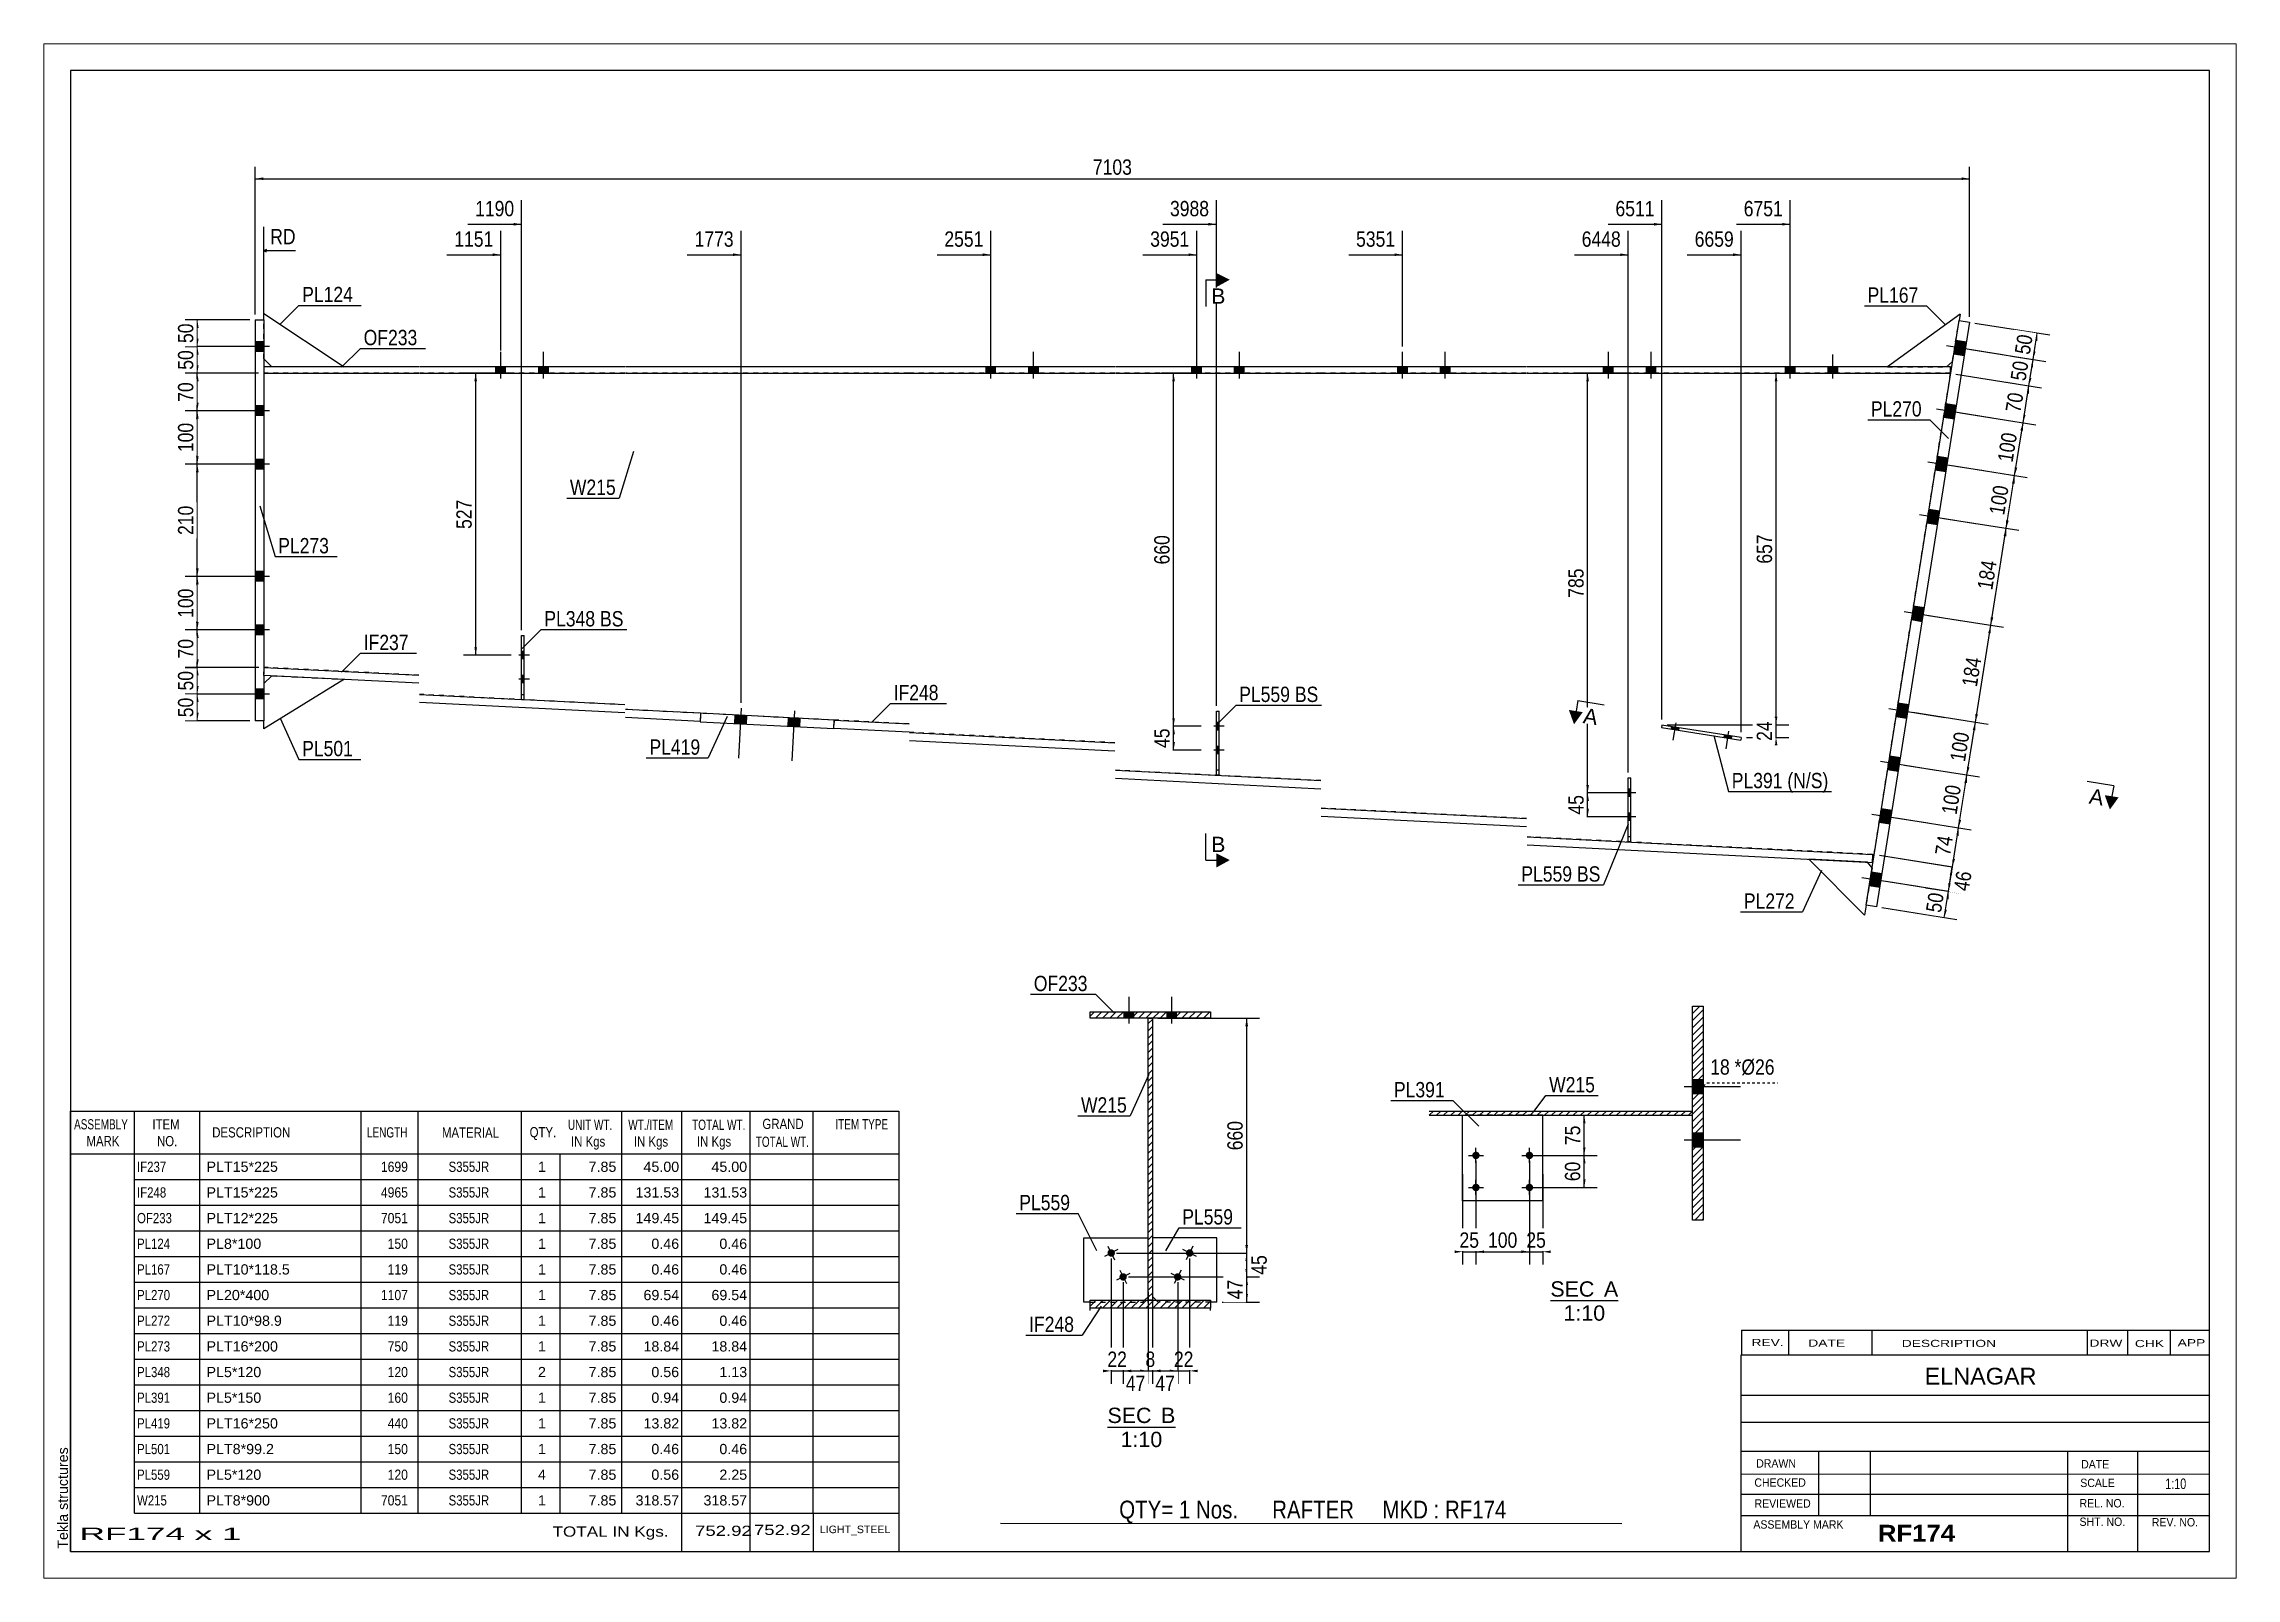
# Paper-space layout 'Layout1' of a CAD drawing. Header units: millimetres. Extents: x 0 to 410, y 0 to 287.
# The model-space entities are those that its viewports show. They can reach past a viewport. Long polylines and large blocks are cut down to what shows.
import ezdxf

# ---------------------------------------------------------------- set-up
doc = ezdxf.new("R2010")
doc.units = ezdxf.units.MM
for name, pattern in [('DXK_LINE_DOT1', [1.8814, 0.9407, -0.9407]), ('DXK_LINE_DOT2', [3.9198, 1.9599, -1.9599]), ('DXK_LINE_DOT4', [0.9408, 0.4704, -0.4704])]:
    doc.linetypes.add(name, pattern=pattern)
doc.layers.add('Viewport layer', color=7, linetype='Continuous', plot=False)
doc.styles.add('Arial', font='ARIAL.TTF', dxfattribs={"height": 0.2})
doc.styles.add('Arial Bold', font='ARIALBD.TTF', dxfattribs={"height": 0.2})
doc.styles.add('Arial Narrow', font='ARIALN.TTF', dxfattribs={"height": 0.2})

# ---------------------------------------------------------------- blocks, each defined once
blk = doc.blocks.new('Unknown-627303332-9670')
at = {"color": 5, "linetype": 'Continuous'}
for p, q in [((363.85, 101.63), (-36.15, 101.63)), ((-36.15, 101.63), (-36.15, -175.37)), ((363.85, -175.37), (363.85, 101.63)), ((-36.15, -175.37), (363.85, -175.37))]:
    blk.add_line(p, q, dxfattribs=at)
at = {"color": 174, "linetype": 'Continuous', "style": 'Arial'}
blk.add_text('Tekla structures', height=1.9102, rotation=90, dxfattribs=at).set_placement((-36.65, -174.87))
blk = doc.blocks.new('Unknown-627303332-12 - 12207')
at = {"color": 1, "linetype": 'Continuous'}
blk.add_line((240.59, -128.46), (253.28, -128.46), dxfattribs=at)
at = {"color": 0, "linetype": 'Continuous'}
blk.add_wipeout([(248.81, -127.71), (248.81, -124.71), (240.59, -124.71), (240.59, -127.71)], dxfattribs=at)
blk.add_wipeout([(253.28, -127.71), (253.28, -124.71), (250.61, -124.71), (250.61, -127.71)], dxfattribs=at)
blk.add_wipeout([(250.83, -132.21), (250.83, -129.21), (243.05, -129.21), (243.05, -132.21)], dxfattribs=at)
at = {"color": 136, "linetype": 'Continuous', "style": 'Arial'}
for s, height, p in [('SEC', 2.865, (240.59, -127.71)), ('A', 2.87, (250.61, -127.71)), ('1:10', 2.865, (243.05, -132.21))]:
    blk.add_text(s, height=height, dxfattribs=at).set_placement(p)
blk = doc.blocks.new('Unknown-627303332-13 - 13741')
at = {"color": 1, "linetype": 'Continuous'}
blk.add_line((157.77, -152.1), (170.46, -152.1), dxfattribs=at)
at = {"color": 0, "linetype": 'Continuous'}
blk.add_wipeout([(165.99, -151.35), (165.99, -148.35), (157.77, -148.35), (157.77, -151.35)], dxfattribs=at)
blk.add_wipeout([(170.46, -151.35), (170.46, -148.35), (167.79, -148.35), (167.79, -151.35)], dxfattribs=at)
blk.add_wipeout([(168, -155.85), (168, -152.85), (160.22, -152.85), (160.22, -155.85)], dxfattribs=at)
at = {"color": 136, "linetype": 'Continuous', "style": 'Arial'}
for s, height, p in [('SEC', 2.865, (157.77, -151.35)), ('B', 2.87, (167.79, -151.35)), ('1:10', 2.865, (160.22, -155.85))]:
    blk.add_text(s, height=height, dxfattribs=at).set_placement(p)
blk = doc.blocks.new('Part-627303332-6556 - 6531')
at = {"color": 2, "linetype": 'Continuous'}
for p, q in [((261.45, -20.79), (261.37, -21.28)), ((261.37, -21.28), (276.19, -23.64)), ((276.27, -23.14), (261.45, -20.79)), ((276.27, -23.14), (276.19, -23.64))]:
    blk.add_line(p, q, dxfattribs=at)
blk = doc.blocks.new('Part-627303332-6548 - 6531')
at = {"color": 2, "linetype": 'Continuous'}
for p, q in [((299.64, -54.48), (317.02, 54.88)), ((319, 54.56), (301.61, -54.79)), ((317.02, 54.88), (319, 54.56)), ((301.61, -54.79), (299.64, -54.48))]:
    blk.add_line(p, q, dxfattribs=at)
blk = doc.blocks.new('Part-627303332-6564 - 6531')
at = {"color": 7, "linetype": 'DXK_LINE_DOT1'}
blk.add_line((106.65, -19.86), (106.57, -21.36), dxfattribs=at)
at = {"color": 2, "linetype": 'Continuous'}
for p, q in [((106.65, -19.86), (120.65, -20.57)), ((106.57, -21.36), (120.65, -22.07)), ((120.75, -22.16), (159.15, -24.1)), ((120.75, -23.66), (159.15, -25.6)), ((159.25, -29.25), (197.65, -31.19)), ((159.25, -30.75), (197.65, -32.7)), ((197.75, -36.34), (236.15, -38.29)), ((197.75, -37.84), (236.15, -39.79)), ((236.25, -41.71), (300.84, -44.98)), ((236.25, -43.21), (300.76, -46.48)), ((300.84, -44.98), (300.76, -46.48))]:
    blk.add_line(p, q, dxfattribs=at)
blk = doc.blocks.new('Part-627303332-6555 - 6531')
at = {"color": 2, "linetype": 'Continuous'}
for p, q in [((81.68, -18.6), (81.6, -20.2)), ((81.6, -20.2), (106.57, -21.46)), ((106.65, -19.86), (81.68, -18.6)), ((106.57, -21.46), (106.65, -19.86))]:
    blk.add_line(p, q, dxfattribs=at)
blk = doc.blocks.new('Part-627303332-6547 - 6531')
at = {"color": 2, "linetype": 'Continuous'}
for p, q in [((0, 46.2), (0, 45)), ((29, 46.2), (0, 46.2)), ((67.5, 46.2), (29.1, 46.2)), ((120.65, 46.2), (67.6, 46.2)), ((159.15, 46.2), (120.75, 46.2)), ((197.65, 46.2), (159.25, 46.2)), ((236.15, 46.2), (197.75, 46.2)), ((315.45, 46.2), (236.25, 46.2)), ((315.45, 45), (315.45, 46.2)), ((0, 45), (29, 45)), ((29.1, 45), (67.5, 45)), ((67.6, 45), (120.65, 45)), ((120.75, 45), (159.15, 45)), ((159.25, 45), (197.65, 45)), ((197.75, 45), (236.15, 45)), ((236.25, 45), (315.45, 45))]:
    blk.add_line(p, q, dxfattribs=at)
blk = doc.blocks.new('Part-627303332-6551 - 6531')
at = {"color": 2, "linetype": 'Continuous'}
for p, q in [((317.22, 56.08), (303.65, 46.2)), ((317.22, 56.08), (317.02, 54.88)), ((314.65, 46.2), (315.8, 47.19))]:
    blk.add_line(p, q, dxfattribs=at)
at = {"color": 7, "linetype": 'DXK_LINE_DOT1'}
for p, q in [((315.8, 47.19), (317.02, 54.88)), ((303.65, 46.2), (314.65, 46.2))]:
    blk.add_line(p, q, dxfattribs=at)
blk = doc.blocks.new('Part-627303332-6553 - 6531')
at = {"color": 2, "linetype": 'Continuous'}
for p, q in [((299.33, -56.38), (288.92, -45.89)), ((299.91, -46.45), (288.92, -45.89)), ((300.75, -47.49), (299.91, -46.45)), ((299.64, -54.48), (299.33, -56.38))]:
    blk.add_line(p, q, dxfattribs=at)
at = {"color": 7, "linetype": 'DXK_LINE_DOT1'}
blk.add_line((300.75, -47.49), (299.64, -54.48), dxfattribs=at)
blk = doc.blocks.new('Part-627303332-6557 - 6531')
at = {"color": 2, "linetype": 'Continuous'}
for p, q in [((-1.6, 55), (0, 55)), ((-1.6, 55), (-1.6, -20)), ((0, 55), (0, 46.2)), ((0, 45), (0, -11.29)), ((0, -11.5), (0, -20)), ((0, -20), (-1.6, -20))]:
    blk.add_line(p, q, dxfattribs=at)
at = {"color": 7, "linetype": 'DXK_LINE_DOT1'}
for p, q in [((0, 46.2), (0, 45)), ((0, -11.5), (0, -11.29))]:
    blk.add_line(p, q, dxfattribs=at)
blk = doc.blocks.new('Part-627303332-6560 - 6531')
at = {"color": 2, "linetype": 'Continuous'}
for p, q in [((0, 55), (0, 56.2)), ((0, 56.2), (15, 46.2)), ((1.5, 46.2), (0, 47.7))]:
    blk.add_line(p, q, dxfattribs=at)
at = {"color": 7, "linetype": 'DXK_LINE_DOT1'}
for p, q in [((0, 47.7), (0, 55)), ((15, 46.2), (1.5, 46.2))]:
    blk.add_line(p, q, dxfattribs=at)
blk = doc.blocks.new('Part-627303332-6562 - 6531')
at = {"color": 2, "linetype": 'Continuous'}
for p, q in [((1.5, -11.58), (0, -13)), ((14.98, -12.26), (0, -21.5)), ((0, -21.5), (0, -20))]:
    blk.add_line(p, q, dxfattribs=at)
at = {"color": 7, "linetype": 'DXK_LINE_DOT1'}
for p, q in [((1.5, -11.58), (14.98, -12.26)), ((0, -13), (0, -20))]:
    blk.add_line(p, q, dxfattribs=at)
blk = doc.blocks.new('Part-627303332-6565 - 6531')
at = {"color": 7, "linetype": 'DXK_LINE_DOT1'}
for p, q in [((178.15, -30.19), (178.15, -18.19)), ((178.15, -18.19), (178.65, -18.19)), ((178.65, -30.19), (178.65, -18.19)), ((178.15, -29.19), (178.65, -29.19)), ((178.65, -30.19), (178.15, -30.19))]:
    blk.add_line(p, q, dxfattribs=at)
blk = doc.blocks.new('Part-627303332-6568 - 6531')
at = {"color": 2, "linetype": 'Continuous'}
for p, q in [((178.15, -30.19), (178.15, -18.19)), ((178.15, -18.19), (178.65, -18.19)), ((178.65, -30.19), (178.65, -18.19)), ((178.65, -30.19), (178.15, -30.19))]:
    blk.add_line(p, q, dxfattribs=at)
blk = doc.blocks.new('Part-627303332-6571 - 6531')
at = {"color": 7, "linetype": 'DXK_LINE_DOT1'}
for p, q in [((255.15, -42.65), (255.15, -30.65)), ((255.15, -30.65), (255.65, -30.65)), ((255.65, -42.65), (255.65, -30.65)), ((255.15, -41.65), (255.65, -41.65)), ((255.65, -42.65), (255.15, -42.65))]:
    blk.add_line(p, q, dxfattribs=at)
blk = doc.blocks.new('Part-627303332-6574 - 6531')
at = {"color": 2, "linetype": 'Continuous'}
for p, q in [((255.15, -42.65), (255.15, -30.65)), ((255.15, -30.65), (255.65, -30.65)), ((255.65, -42.65), (255.65, -30.65)), ((255.65, -42.65), (255.15, -42.65))]:
    blk.add_line(p, q, dxfattribs=at)
blk = doc.blocks.new('Part-627303332-6577 - 6531')
at = {"color": 7, "linetype": 'DXK_LINE_DOT1'}
for p, q in [((0, 45), (0, -10)), ((29, 45), (0, 45)), ((67.5, 45), (29.1, 45)), ((120.65, 45), (67.6, 45)), ((159.15, 45), (120.75, 45)), ((197.65, 45), (159.25, 45)), ((236.15, 45), (197.75, 45)), ((315.45, 45), (236.25, 45)), ((301.14, -45), (315.45, 45)), ((29, -11.47), (0, -10)), ((67.5, -17.01), (29.1, -15.06)), ((120.65, -20.57), (67.6, -17.89)), ((159.15, -24.1), (120.75, -22.16)), ((197.65, -31.19), (159.25, -29.25)), ((236.15, -38.29), (197.75, -36.34)), ((300.84, -44.98), (236.25, -41.71))]:
    blk.add_line(p, q, dxfattribs=at)
at = {"color": 2, "linetype": 'Continuous'}
for p, q in [((0, -10), (0.07, -10)), ((300.84, -44.98), (301.14, -45))]:
    blk.add_line(p, q, dxfattribs=at)
blk = doc.blocks.new('Part-627303332-6578 - 6531')
at = {"color": 2, "linetype": 'Continuous'}
for p, q in [((-0.01, -11.5), (0.07, -10)), ((29, -12.97), (-0.01, -11.5)), ((0.07, -10), (29, -11.47)), ((29.1, -15.06), (48.2, -16.03)), ((67.5, -17.01), (48.61, -16.05)), ((67.5, -18.51), (29.1, -16.56)), ((81.68, -18.6), (67.6, -17.88)), ((81.61, -20.1), (67.6, -19.39))]:
    blk.add_line(p, q, dxfattribs=at)
at = {"color": 7, "linetype": 'DXK_LINE_DOT1'}
for p, q in [((48.61, -16.05), (48.2, -16.03)), ((81.68, -18.6), (81.61, -20.1))]:
    blk.add_line(p, q, dxfattribs=at)
blk = doc.blocks.new('Bolt-627303332-6579 - 6531')
at = {"linetype": 'Continuous'}
for points in [[(43.4, 45), (45.2, 45), (45.2, 46.2), (43.4, 46.2)], [(43.4, 45), (45.2, 45), (45.2, 46.2), (43.4, 46.2)], [(51.4, 45), (53.2, 45), (53.2, 46.2), (51.4, 46.2)], [(51.4, 45), (53.2, 45), (53.2, 46.2), (51.4, 46.2)]]:
    blk.add_hatch(color=3, dxfattribs=at).paths.add_polyline_path(points)
at = {"color": 3, "linetype": 'Continuous'}
for p, q in [((43.4, 45), (43.4, 46.2)), ((43.4, 45), (43.4, 46.2)), ((44.3, 44), (44.3, 49)), ((44.3, 44), (44.3, 49)), ((45.2, 45), (45.2, 46.2)), ((45.2, 45), (45.2, 46.2)), ((51.4, 45), (51.4, 46.2)), ((51.4, 45), (51.4, 46.2)), ((52.3, 44), (52.3, 49)), ((52.3, 44), (52.3, 49)), ((53.2, 45), (53.2, 46.2)), ((53.2, 45), (53.2, 46.2))]:
    blk.add_line(p, q, dxfattribs=at)
blk = doc.blocks.new('Bolt-627303332-6580 - 6531')
at = {"linetype": 'Continuous'}
for points in [[(135.05, 45), (136.85, 45), (136.85, 46.2), (135.05, 46.2)], [(135.05, 45), (136.85, 45), (136.85, 46.2), (135.05, 46.2)], [(143.05, 45), (144.85, 45), (144.85, 46.2), (143.05, 46.2)], [(143.05, 45), (144.85, 45), (144.85, 46.2), (143.05, 46.2)]]:
    blk.add_hatch(color=3, dxfattribs=at).paths.add_polyline_path(points)
at = {"color": 3, "linetype": 'Continuous'}
for p, q in [((135.05, 45), (135.05, 46.2)), ((135.05, 45), (135.05, 46.2)), ((135.95, 44), (135.95, 49)), ((135.95, 44), (135.95, 49)), ((136.85, 45), (136.85, 46.2)), ((136.85, 45), (136.85, 46.2)), ((143.05, 45), (143.05, 46.2)), ((143.05, 45), (143.05, 46.2)), ((143.95, 44), (143.95, 49)), ((143.95, 44), (143.95, 49)), ((144.85, 45), (144.85, 46.2)), ((144.85, 45), (144.85, 46.2))]:
    blk.add_line(p, q, dxfattribs=at)
blk = doc.blocks.new('Bolt-627303332-6581 - 6531')
at = {"linetype": 'Continuous'}
for points in [[(173.55, 45), (175.35, 45), (175.35, 46.2), (173.55, 46.2)], [(173.55, 45), (175.35, 45), (175.35, 46.2), (173.55, 46.2)], [(181.55, 45), (183.35, 45), (183.35, 46.2), (181.55, 46.2)], [(181.55, 45), (183.35, 45), (183.35, 46.2), (181.55, 46.2)]]:
    blk.add_hatch(color=3, dxfattribs=at).paths.add_polyline_path(points)
at = {"color": 3, "linetype": 'Continuous'}
for p, q in [((173.55, 45), (173.55, 46.2)), ((173.55, 45), (173.55, 46.2)), ((174.45, 44), (174.45, 49)), ((174.45, 44), (174.45, 49)), ((175.35, 45), (175.35, 46.2)), ((175.35, 45), (175.35, 46.2)), ((181.55, 45), (181.55, 46.2)), ((181.55, 45), (181.55, 46.2)), ((182.45, 44), (182.45, 49)), ((182.45, 44), (182.45, 49)), ((183.35, 45), (183.35, 46.2)), ((183.35, 45), (183.35, 46.2))]:
    blk.add_line(p, q, dxfattribs=at)
blk = doc.blocks.new('Part-627303332-12454 - 6531')
at = {"color": 2, "linetype": 'Continuous'}
for p, q in [((48.2, -16.05), (48.2, -4.05)), ((48.2, -4.05), (48.7, -4.05)), ((48.7, -16.05), (48.7, -4.05)), ((48.7, -16.05), (48.2, -16.05))]:
    blk.add_line(p, q, dxfattribs=at)
blk = doc.blocks.new('Bolt-627303332-6582 - 6531')
at = {"linetype": 'Continuous'}
for points in [[(212.05, 45), (213.85, 45), (213.85, 46.2), (212.05, 46.2)], [(212.05, 45), (213.85, 45), (213.85, 46.2), (212.05, 46.2)], [(220.05, 45), (221.85, 45), (221.85, 46.2), (220.05, 46.2)], [(220.05, 45), (221.85, 45), (221.85, 46.2), (220.05, 46.2)]]:
    blk.add_hatch(color=3, dxfattribs=at).paths.add_polyline_path(points)
at = {"color": 3, "linetype": 'Continuous'}
for p, q in [((212.05, 45), (212.05, 46.2)), ((212.05, 45), (212.05, 46.2)), ((212.95, 44), (212.95, 49)), ((212.95, 44), (212.95, 49)), ((213.85, 45), (213.85, 46.2)), ((213.85, 45), (213.85, 46.2)), ((220.05, 45), (220.05, 46.2)), ((220.05, 45), (220.05, 46.2)), ((220.95, 44), (220.95, 49)), ((220.95, 44), (220.95, 49)), ((221.85, 45), (221.85, 46.2)), ((221.85, 45), (221.85, 46.2))]:
    blk.add_line(p, q, dxfattribs=at)
blk = doc.blocks.new('Bolt-627303332-6583 - 6531')
at = {"linetype": 'Continuous'}
for points in [[(284.55, 45), (286.35, 45), (286.35, 46.2), (284.55, 46.2)], [(284.55, 45), (286.35, 45), (286.35, 46.2), (284.55, 46.2)], [(292.55, 45), (294.35, 45), (294.35, 46.2), (292.55, 46.2)], [(292.55, 45), (294.35, 45), (294.35, 46.2), (292.55, 46.2)]]:
    blk.add_hatch(color=3, dxfattribs=at).paths.add_polyline_path(points)
at = {"color": 3, "linetype": 'Continuous'}
for p, q in [((284.55, 45), (284.55, 46.2)), ((284.55, 45), (284.55, 46.2)), ((285.45, 44), (285.45, 48.5)), ((285.45, 44), (285.45, 48.5)), ((286.35, 45), (286.35, 46.2)), ((286.35, 45), (286.35, 46.2)), ((292.55, 45), (292.55, 46.2)), ((292.55, 45), (292.55, 46.2)), ((293.45, 44), (293.45, 48.5)), ((293.45, 44), (293.45, 48.5)), ((294.35, 45), (294.35, 46.2)), ((294.35, 45), (294.35, 46.2))]:
    blk.add_line(p, q, dxfattribs=at)
blk = doc.blocks.new('Bolt-627303332-6584 - 6531')
at = {"linetype": 'Continuous'}
for points in [[(250.55, 45), (252.35, 45), (252.35, 46.2), (250.55, 46.2)], [(250.55, 45), (252.35, 45), (252.35, 46.2), (250.55, 46.2)], [(258.55, 45), (260.35, 45), (260.35, 46.2), (258.55, 46.2)], [(258.55, 45), (260.35, 45), (260.35, 46.2), (258.55, 46.2)]]:
    blk.add_hatch(color=3, dxfattribs=at).paths.add_polyline_path(points)
at = {"color": 3, "linetype": 'Continuous'}
for p, q in [((250.55, 45), (250.55, 46.2)), ((250.55, 45), (250.55, 46.2)), ((251.45, 44), (251.45, 49)), ((251.45, 44), (251.45, 49)), ((252.35, 45), (252.35, 46.2)), ((252.35, 45), (252.35, 46.2)), ((258.55, 45), (258.55, 46.2)), ((258.55, 45), (258.55, 46.2)), ((259.45, 44), (259.45, 49)), ((259.45, 44), (259.45, 49)), ((260.35, 45), (260.35, 46.2)), ((260.35, 45), (260.35, 46.2))]:
    blk.add_line(p, q, dxfattribs=at)
blk = doc.blocks.new('Bolt-627303332-6585 - 6531')
at = {"linetype": 'Continuous'}
for points in [[(316.44, 51.22), (316.04, 48.65), (318.01, 48.34), (318.42, 50.91)], [(316.44, 51.22), (316.04, 48.65), (318.01, 48.34), (318.42, 50.91)], [(314.56, 39.37), (314.15, 36.8), (316.13, 36.49), (316.53, 39.06)], [(314.56, 39.37), (314.15, 36.8), (316.13, 36.49), (316.53, 39.06)], [(312.99, 29.49), (312.58, 26.93), (314.56, 26.61), (314.96, 29.18)], [(312.99, 29.49), (312.58, 26.93), (314.56, 26.61), (314.96, 29.18)], [(311.42, 19.62), (311.01, 17.05), (312.99, 16.74), (313.39, 19.3)], [(311.42, 19.62), (311.01, 17.05), (312.99, 16.74), (313.39, 19.3)], [(308.53, 1.48), (308.13, -1.08), (310.1, -1.4), (310.51, 1.17)], [(308.53, 1.48), (308.13, -1.08), (310.1, -1.4), (310.51, 1.17)], [(305.65, -16.65), (305.24, -19.22), (307.22, -19.53), (307.63, -16.96)], [(305.65, -16.65), (305.24, -19.22), (307.22, -19.53), (307.63, -16.96)], [(304.08, -26.53), (303.67, -29.09), (305.65, -29.41), (306.06, -26.84)], [(304.08, -26.53), (303.67, -29.09), (305.65, -29.41), (306.06, -26.84)], [(302.51, -36.4), (302.1, -38.97), (304.08, -39.28), (304.49, -36.72)], [(302.51, -36.4), (302.1, -38.97), (304.08, -39.28), (304.49, -36.72)], [(300.63, -48.25), (300.22, -50.82), (302.19, -51.14), (302.6, -48.57)], [(300.63, -48.25), (300.22, -50.82), (302.19, -51.14), (302.6, -48.57)]]:
    blk.add_hatch(color=3, dxfattribs=at).paths.add_polyline_path(points)
at = {"color": 3, "linetype": 'Continuous'}
for p, q in [((314.67, 50.19), (325.13, 48.52)), ((314.67, 50.19), (325.13, 48.52)), ((316.44, 51.22), (318.42, 50.91)), ((316.44, 51.22), (318.42, 50.91)), ((316.04, 48.65), (318.01, 48.34)), ((316.04, 48.65), (318.01, 48.34)), ((312.78, 38.34), (323.24, 36.67)), ((312.78, 38.34), (323.24, 36.67)), ((314.56, 39.37), (316.53, 39.06)), ((314.56, 39.37), (316.53, 39.06)), ((314.15, 36.8), (316.13, 36.49)), ((314.15, 36.8), (316.13, 36.49)), ((312.99, 29.49), (314.96, 29.18)), ((312.99, 29.49), (314.96, 29.18)), ((311.21, 28.46), (321.67, 26.8)), ((311.21, 28.46), (321.67, 26.8)), ((312.58, 26.93), (314.56, 26.61)), ((312.58, 26.93), (314.56, 26.61)), ((309.64, 18.58), (320.1, 16.92)), ((309.64, 18.58), (320.1, 16.92)), ((311.01, 17.05), (312.99, 16.74)), ((311.01, 17.05), (312.99, 16.74)), ((311.42, 19.62), (313.39, 19.3)), ((311.42, 19.62), (313.39, 19.3)), ((306.76, 0.45), (317.22, -1.21)), ((306.76, 0.45), (317.22, -1.21)), ((308.53, 1.48), (310.51, 1.17)), ((308.53, 1.48), (310.51, 1.17)), ((308.13, -1.08), (310.1, -1.4)), ((308.13, -1.08), (310.1, -1.4)), ((303.88, -17.68), (314.34, -19.35)), ((303.88, -17.68), (314.34, -19.35)), ((305.24, -19.22), (307.22, -19.53)), ((305.24, -19.22), (307.22, -19.53)), ((305.65, -16.65), (307.63, -16.96)), ((305.65, -16.65), (307.63, -16.96)), ((302.31, -27.56), (312.76, -29.22)), ((302.31, -27.56), (312.76, -29.22)), ((304.08, -26.53), (306.06, -26.84)), ((304.08, -26.53), (306.06, -26.84)), ((303.67, -29.09), (305.65, -29.41)), ((303.67, -29.09), (305.65, -29.41)), ((302.51, -36.4), (304.49, -36.72)), ((302.51, -36.4), (304.49, -36.72)), ((300.74, -37.44), (311.19, -39.1)), ((300.74, -37.44), (311.19, -39.1)), ((302.1, -38.97), (304.08, -39.28)), ((302.1, -38.97), (304.08, -39.28)), ((300.63, -48.25), (302.6, -48.57)), ((300.63, -48.25), (302.6, -48.57)), ((298.85, -49.29), (309.31, -50.95)), ((298.85, -49.29), (309.31, -50.95)), ((300.22, -50.82), (302.19, -51.14)), ((300.22, -50.82), (302.19, -51.14))]:
    blk.add_line(p, q, dxfattribs=at)
blk = doc.blocks.new('Bolt-627303332-6588 - 6531')
at = {"linetype": 'Continuous'}
for points in [[(87.99, -20.52), (90.19, -20.63), (90.27, -19.03), (88.07, -18.92)], [(87.99, -20.52), (90.19, -20.63), (90.27, -19.03), (88.07, -18.92)], [(87.99, -20.52), (90.19, -20.63), (90.27, -19.03), (88.07, -18.92)], [(87.99, -20.52), (90.19, -20.63), (90.27, -19.03), (88.07, -18.92)], [(97.98, -21.03), (100.18, -21.14), (100.26, -19.54), (98.06, -19.43)], [(97.98, -21.03), (100.18, -21.14), (100.26, -19.54), (98.06, -19.43)], [(97.98, -21.03), (100.18, -21.14), (100.26, -19.54), (98.06, -19.43)], [(97.98, -21.03), (100.18, -21.14), (100.26, -19.54), (98.06, -19.43)]]:
    blk.add_hatch(color=3, dxfattribs=at).paths.add_polyline_path(points)
at = {"color": 3, "linetype": 'Continuous'}
for p, q in [((88.07, -18.92), (87.99, -20.52)), ((88.07, -18.92), (87.99, -20.52)), ((88.07, -18.92), (87.99, -20.52)), ((88.07, -18.92), (87.99, -20.52)), ((89.24, -17.64), (88.77, -26.97)), ((89.24, -17.64), (88.77, -26.97)), ((89.24, -17.64), (88.77, -26.97)), ((89.24, -17.64), (88.77, -26.97)), ((90.27, -19.03), (90.19, -20.63)), ((90.27, -19.03), (90.19, -20.63)), ((90.27, -19.03), (90.19, -20.63)), ((90.27, -19.03), (90.19, -20.63)), ((98.06, -19.43), (97.98, -21.03)), ((98.06, -19.43), (97.98, -21.03)), ((98.06, -19.43), (97.98, -21.03)), ((98.06, -19.43), (97.98, -21.03)), ((99.23, -18.15), (98.75, -27.47)), ((99.23, -18.15), (98.75, -27.47)), ((99.23, -18.15), (98.75, -27.47)), ((99.23, -18.15), (98.75, -27.47)), ((100.26, -19.54), (100.18, -21.14)), ((100.26, -19.54), (100.18, -21.14)), ((100.26, -19.54), (100.18, -21.14)), ((100.26, -19.54), (100.18, -21.14))]:
    blk.add_line(p, q, dxfattribs=at)
blk = doc.blocks.new('Bolt-627303332-6589 - 6531')
at = {"linetype": 'Continuous'}
for points in [[(264.61, -21.29), (263.23, -21.07), (263.15, -21.57), (264.53, -21.79)], [(264.61, -21.29), (263.23, -21.07), (263.15, -21.57), (264.53, -21.79)], [(274.49, -22.86), (273.11, -22.64), (273.03, -23.14), (274.41, -23.36)], [(274.49, -22.86), (273.11, -22.64), (273.03, -23.14), (274.41, -23.36)]]:
    blk.add_hatch(color=3, dxfattribs=at).paths.add_polyline_path(points)
at = {"color": 3, "linetype": 'Continuous'}
for p, q in [((264.05, -20.39), (263.53, -23.65)), ((264.05, -20.39), (263.53, -23.65)), ((263.23, -21.07), (263.15, -21.57)), ((263.23, -21.07), (263.15, -21.57)), ((264.61, -21.29), (264.53, -21.79)), ((264.61, -21.29), (264.53, -21.79)), ((273.11, -22.64), (273.03, -23.14)), ((273.11, -22.64), (273.03, -23.14)), ((273.92, -21.96), (273.41, -25.22)), ((273.92, -21.96), (273.41, -25.22)), ((274.49, -22.86), (274.41, -23.36)), ((274.49, -22.86), (274.41, -23.36))]:
    blk.add_line(p, q, dxfattribs=at)
blk = doc.blocks.new('Bolt-627303332-6590 - 6531')
at = {"linetype": 'Continuous'}
for points in [[(-1.6, 50.9), (-1.6, 49.1), (0, 49.1), (0, 50.9)], [(-1.6, 50.9), (-1.6, 49.1), (0, 49.1), (0, 50.9)], [(-1.6, 38.9), (-1.6, 37.1), (0, 37.1), (0, 38.9)], [(-1.6, 38.9), (-1.6, 37.1), (0, 37.1), (0, 38.9)], [(-1.6, 28.9), (-1.6, 27.1), (0, 27.1), (0, 28.9)], [(-1.6, 28.9), (-1.6, 27.1), (0, 27.1), (0, 28.9)], [(-1.6, 7.9), (-1.6, 6.1), (0, 6.1), (0, 7.9)], [(-1.6, 7.9), (-1.6, 6.1), (0, 6.1), (0, 7.9)], [(-1.6, -2.1), (-1.6, -3.9), (0, -3.9), (0, -2.1)], [(-1.6, -2.1), (-1.6, -3.9), (0, -3.9), (0, -2.1)], [(-1.6, -14.1), (-1.6, -15.9), (0, -15.9), (0, -14.1)], [(-1.6, -14.1), (-1.6, -15.9), (0, -15.9), (0, -14.1)]]:
    blk.add_hatch(color=3, dxfattribs=at).paths.add_polyline_path(points)
at = {"color": 3, "linetype": 'Continuous'}
for p, q in [((1.07, 50), (-8, 50)), ((1.07, 50), (-8, 50)), ((0, 50.9), (-1.6, 50.9)), ((0, 50.9), (-1.6, 50.9)), ((0, 49.1), (-1.6, 49.1)), ((0, 49.1), (-1.6, 49.1)), ((1.07, 38), (-8, 38)), ((1.07, 38), (-8, 38)), ((0, 38.9), (-1.6, 38.9)), ((0, 38.9), (-1.6, 38.9)), ((0, 37.1), (-1.6, 37.1)), ((0, 37.1), (-1.6, 37.1)), ((0, 28.9), (-1.6, 28.9)), ((0, 28.9), (-1.6, 28.9)), ((1.07, 28), (-8, 28)), ((1.07, 28), (-8, 28)), ((0, 27.1), (-1.6, 27.1)), ((0, 27.1), (-1.6, 27.1)), ((1.07, 7), (-8, 7)), ((1.07, 7), (-8, 7)), ((0, 7.9), (-1.6, 7.9)), ((0, 7.9), (-1.6, 7.9)), ((0, 6.1), (-1.6, 6.1)), ((0, 6.1), (-1.6, 6.1)), ((1.07, -3), (-8, -3)), ((1.07, -3), (-8, -3)), ((0, -2.1), (-1.6, -2.1)), ((0, -2.1), (-1.6, -2.1)), ((0, -3.9), (-1.6, -3.9)), ((0, -3.9), (-1.6, -3.9)), ((1.07, -15), (-8, -15)), ((1.07, -15), (-8, -15)), ((0, -14.1), (-1.6, -14.1)), ((0, -14.1), (-1.6, -14.1)), ((0, -15.9), (-1.6, -15.9)), ((0, -15.9), (-1.6, -15.9))]:
    blk.add_line(p, q, dxfattribs=at)
blk = doc.blocks.new('Bolt-627303332-6593 - 6531')
at = {"color": 3, "linetype": 'DXK_LINE_DOT2'}
for p, q in [((178.65, -20.32), (178.15, -20.32)), ((179.6, -21.02), (176.3, -21.02)), ((178.65, -21.72), (178.15, -21.72)), ((179.6, -25.49), (176.3, -25.49)), ((178.65, -24.79), (178.15, -24.79)), ((178.65, -26.19), (178.15, -26.19))]:
    blk.add_line(p, q, dxfattribs=at)
blk = doc.blocks.new('Bolt-627303332-6596 - 6531')
at = {"linetype": 'Continuous'}
for points in [[(178.65, -21.72), (178.65, -20.32), (178.15, -20.32), (178.15, -21.72)], [(178.65, -26.19), (178.65, -24.79), (178.15, -24.79), (178.15, -26.19)]]:
    blk.add_hatch(color=3, dxfattribs=at).paths.add_polyline_path(points)
at = {"color": 3, "linetype": 'Continuous'}
for p, q in [((178.65, -20.32), (178.15, -20.32)), ((179.45, -21.02), (178.15, -21.02)), ((178.65, -21.72), (178.15, -21.72)), ((178.65, -24.79), (178.15, -24.79)), ((179.45, -25.49), (178.15, -25.49)), ((178.65, -26.19), (178.15, -26.19))]:
    blk.add_line(p, q, dxfattribs=at)
blk = doc.blocks.new('Bolt-627303332-6599 - 6531')
at = {"color": 3, "linetype": 'DXK_LINE_DOT2'}
for p, q in [((255.65, -32.78), (255.15, -32.78)), ((256.6, -33.48), (253.3, -33.48)), ((255.65, -34.18), (255.15, -34.18)), ((256.6, -37.95), (253.3, -37.95)), ((255.65, -37.25), (255.15, -37.25)), ((255.65, -38.65), (255.15, -38.65))]:
    blk.add_line(p, q, dxfattribs=at)
blk = doc.blocks.new('Bolt-627303332-6602 - 6531')
at = {"linetype": 'Continuous'}
for points in [[(255.65, -34.18), (255.65, -32.78), (255.15, -32.78), (255.15, -34.18)], [(255.65, -38.65), (255.65, -37.25), (255.15, -37.25), (255.15, -38.65)]]:
    blk.add_hatch(color=3, dxfattribs=at).paths.add_polyline_path(points)
at = {"color": 3, "linetype": 'Continuous'}
for p, q in [((255.65, -32.78), (255.15, -32.78)), ((256.45, -33.48), (255.15, -33.48)), ((255.65, -34.18), (255.15, -34.18)), ((255.65, -37.25), (255.15, -37.25)), ((256.45, -37.95), (255.15, -37.95)), ((255.65, -38.65), (255.15, -38.65))]:
    blk.add_line(p, q, dxfattribs=at)
blk = doc.blocks.new('Part-627303332-12453 - 6531')
at = {"color": 7, "linetype": 'DXK_LINE_DOT1'}
for p, q in [((48.2, -16.05), (48.2, -4.05)), ((48.2, -4.05), (48.7, -4.05)), ((48.7, -16.05), (48.7, -4.05)), ((48.2, -15.05), (48.7, -15.05)), ((48.7, -16.05), (48.2, -16.05))]:
    blk.add_line(p, q, dxfattribs=at)
blk = doc.blocks.new('Bolt-627303332-12455 - 6531')
at = {"color": 3, "linetype": 'DXK_LINE_DOT2'}
for p, q in [((49.65, -7.73), (46.35, -7.73)), ((48.7, -7.03), (48.2, -7.03)), ((49.65, -12.21), (46.35, -12.21)), ((48.7, -8.43), (48.2, -8.43)), ((48.7, -11.51), (48.2, -11.51)), ((48.7, -12.91), (48.2, -12.91))]:
    blk.add_line(p, q, dxfattribs=at)
blk = doc.blocks.new('Bolt-627303332-12456 - 6531')
at = {"linetype": 'Continuous'}
for points in [[(48.7, -8.43), (48.7, -7.03), (48.2, -7.03), (48.2, -8.43)], [(48.7, -12.91), (48.7, -11.51), (48.2, -11.51), (48.2, -12.91)]]:
    blk.add_hatch(color=3, dxfattribs=at).paths.add_polyline_path(points)
at = {"color": 3, "linetype": 'Continuous'}
for p, q in [((48.7, -7.03), (48.2, -7.03)), ((49.5, -7.73), (48.2, -7.73)), ((48.7, -8.43), (48.2, -8.43)), ((48.7, -11.51), (48.2, -11.51)), ((49.5, -12.21), (48.2, -12.21)), ((48.7, -12.91), (48.2, -12.91))]:
    blk.add_line(p, q, dxfattribs=at)
blk = doc.blocks.new('Part-627303332-12217 - 12207')
at = {"color": 2, "linetype": 'Continuous'}
for p, q in [((224.18, -109.79), (224.18, -93.79)), ((239.18, -109.79), (239.18, -93.79)), ((239.18, -109.79), (224.18, -109.79))]:
    blk.add_line(p, q, dxfattribs=at)
at = {"color": 7, "linetype": 'DXK_LINE_DOT1'}
blk.add_line((239.18, -93.79), (224.18, -93.79), dxfattribs=at)
blk = doc.blocks.new('Part-627303332-12209 - 12207')
at = {"linetype": 'Continuous'}
h = blk.add_hatch(dxfattribs=at)
h.set_pattern_fill('', scale=0.3, style=0, pattern_type=0)
h.set_pattern_definition([(45, (267.1785, -73.3936), (-0.67352, 0.67352), [])])
h.paths.add_polyline_path([(269.18, -73.39), (267.18, -73.39), (267.18, -113.39), (269.18, -113.39)])
at = {"color": 2, "linetype": 'Continuous'}
for p, q in [((267.18, -73.39), (269.18, -73.39)), ((267.18, -113.39), (267.18, -73.39)), ((269.18, -73.39), (269.18, -113.39)), ((269.18, -113.39), (267.18, -113.39))]:
    blk.add_line(p, q, dxfattribs=at)
blk = doc.blocks.new('Bolt-627303332-12246 - 12207')
at = {"linetype": 'Continuous'}
for points in [[(269.18, -89.69), (269.18, -87.09), (267.18, -87.09), (267.18, -89.69)], [(269.18, -99.69), (269.18, -97.09), (267.18, -97.09), (267.18, -99.69)]]:
    blk.add_hatch(color=3, dxfattribs=at).paths.add_polyline_path(points)
at = {"color": 3, "linetype": 'Continuous'}
for p, q in [((265.59, -88.39), (276.18, -88.39)), ((267.18, -87.09), (269.18, -87.09)), ((267.18, -89.69), (269.18, -89.69)), ((265.59, -98.39), (276.18, -98.39)), ((267.18, -97.09), (269.18, -97.09)), ((267.18, -99.69), (269.18, -99.69))]:
    blk.add_line(p, q, dxfattribs=at)
blk = doc.blocks.new('Part-627303332-12238 - 12207')
at = {"linetype": 'Continuous'}
h = blk.add_hatch(dxfattribs=at)
h.set_pattern_fill('', scale=0.3, style=0, pattern_type=0)
h.set_pattern_definition([(45, (217.9314, -93.7936), (-0.67352, 0.67352), [])])
h.paths.add_polyline_path([(217.93, -92.99), (217.93, -93.79), (267.18, -93.79), (267.18, -92.99)])
at = {"color": 2, "linetype": 'Continuous'}
for p, q in [((217.93, -92.99), (267.18, -92.99)), ((217.93, -93.79), (267.18, -93.79)), ((267.18, -93.79), (267.18, -92.99))]:
    blk.add_line(p, q, dxfattribs=at)
blk = doc.blocks.new('Bolt-627303332-12250 - 12207')
at = {"linetype": 'Continuous'}
for points in [[(226.68, -100.59, -1), (226.68, -101.99, -1)], [(236.68, -100.59, -1), (236.68, -101.99, -1)], [(226.68, -106.59, -1), (226.68, -107.99, -1)], [(236.68, -106.59, -1), (236.68, -107.99, -1)]]:
    blk.add_hatch(color=3, dxfattribs=at).paths.add_polyline_path(points)
at = {"color": 3, "linetype": 'Continuous'}
for p, q in [((225.28, -101.29), (228.08, -101.29)), ((226.68, -102.69), (226.68, -99.89)), ((235.28, -101.29), (238.08, -101.29)), ((236.68, -102.69), (236.68, -99.89)), ((226.68, -108.69), (226.68, -105.89)), ((236.68, -108.69), (236.68, -105.89)), ((225.28, -107.29), (228.08, -107.29)), ((235.28, -107.29), (238.08, -107.29))]:
    blk.add_line(p, q, dxfattribs=at)
blk = doc.blocks.new('Bolt-627303332-13778 - 13741')
at = {"linetype": 'Continuous'}
for points in [[(162.7, -74.42), (160.9, -74.42), (160.9, -75.62), (162.7, -75.62)], [(170.7, -74.42), (168.9, -74.42), (168.9, -75.62), (170.7, -75.62)]]:
    blk.add_hatch(color=3, dxfattribs=at).paths.add_polyline_path(points)
at = {"color": 3, "linetype": 'Continuous'}
for p, q in [((161.8, -76.62), (161.8, -71.62)), ((169.8, -76.62), (169.8, -71.62)), ((160.9, -75.62), (160.9, -74.42)), ((162.7, -75.62), (162.7, -74.42)), ((168.9, -75.62), (168.9, -74.42)), ((170.7, -75.62), (170.7, -74.42))]:
    blk.add_line(p, q, dxfattribs=at)
blk = doc.blocks.new('Part-627303332-13762 - 13741')
at = {"color": 2, "linetype": 'Continuous'}
for p, q in [((153.37, -128.72), (153.37, -116.72)), ((153.37, -116.72), (165.37, -116.72)), ((165.37, -127.72), (165.37, -116.72)), ((154.55, -128.72), (153.37, -128.72)), ((164.7, -128.39), (165.37, -127.72))]:
    blk.add_line(p, q, dxfattribs=at)
at = {"color": 7, "linetype": 'DXK_LINE_DOT1'}
for p, q in [((154.55, -128.72), (164.37, -128.72)), ((164.37, -128.72), (164.7, -128.39))]:
    blk.add_line(p, q, dxfattribs=at)
blk = doc.blocks.new('Part-627303332-13774 - 13741')
at = {"linetype": 'Continuous'}
h = blk.add_hatch(dxfattribs=at)
h.set_pattern_fill('', scale=0.3, style=0, pattern_type=0)
h.set_pattern_definition([(45, (166.1981, -128.3852), (-0.67352, 0.67352), [])])
h.paths.add_polyline_path([(165.4, -128.39), (166.2, -128.39), (166.2, -75.62), (165.4, -75.62)])
at = {"color": 2, "linetype": 'Continuous'}
for p, q in [((165.4, -96.62), (165.4, -75.62)), ((165.4, -75.62), (166.2, -75.62)), ((166.2, -75.62), (166.2, -96.62)), ((165.4, -128.39), (165.4, -96.72)), ((166.2, -96.72), (166.2, -128.39)), ((166.2, -128.39), (165.4, -128.39))]:
    blk.add_line(p, q, dxfattribs=at)
at = {"color": 7, "linetype": 'DXK_LINE_DOT1'}
for p, q in [((165.4, -128.83), (165.4, -128.39)), ((166.2, -128.83), (166.2, -128.39))]:
    blk.add_line(p, q, dxfattribs=at)
blk = doc.blocks.new('Part-627303332-13742 - 13741')
at = {"linetype": 'Continuous'}
h = blk.add_hatch(dxfattribs=at)
h.set_pattern_fill('', scale=0.3, style=0, pattern_type=0)
h.set_pattern_definition([(45, (177.0481, -75.6215), (-0.67352, 0.67352), [])])
h.paths.add_polyline_path([(154.55, -75.62), (177.05, -75.62), (177.05, -74.42), (154.55, -74.42)])
at = {"color": 2, "linetype": 'Continuous'}
for p, q in [((154.55, -75.62), (154.55, -74.42)), ((154.55, -74.42), (177.05, -74.42)), ((177.05, -75.62), (154.55, -75.62)), ((177.05, -74.42), (177.05, -75.62))]:
    blk.add_line(p, q, dxfattribs=at)
blk = doc.blocks.new('Part-627303332-13759 - 13741')
at = {"linetype": 'Continuous'}
h = blk.add_hatch(dxfattribs=at)
h.set_pattern_fill('', scale=0.3, style=0, pattern_type=0)
h.set_pattern_definition([(45, (177.0481, -129.887), (-0.67352, 0.67352), [])])
h.paths.add_polyline_path([(154.55, -129.89), (177.05, -129.89), (177.05, -128.39), (154.55, -128.39)])
at = {"color": 7, "linetype": 'DXK_LINE_DOT1'}
for p, q in [((154.55, -128.83), (154.55, -128.39)), ((177.05, -128.83), (177.05, -128.39))]:
    blk.add_line(p, q, dxfattribs=at)
at = {"color": 2, "linetype": 'Continuous'}
for p, q in [((154.55, -129.89), (154.55, -128.39)), ((154.55, -128.39), (177.05, -128.39)), ((154.55, -130.33), (154.55, -129.89)), ((177.05, -129.89), (154.55, -129.89)), ((177.05, -128.39), (177.05, -129.89)), ((177.05, -130.33), (177.05, -129.89))]:
    blk.add_line(p, q, dxfattribs=at)
blk = doc.blocks.new('Part-627303332-13765 - 13741')
at = {"color": 2, "linetype": 'Continuous'}
for p, q in [((166.23, -127.72), (166.23, -116.72)), ((178.23, -116.72), (166.23, -116.72)), ((178.23, -128.72), (178.23, -116.72)), ((166.89, -128.39), (166.23, -127.72)), ((178.23, -128.72), (177.05, -128.72))]:
    blk.add_line(p, q, dxfattribs=at)
at = {"color": 7, "linetype": 'DXK_LINE_DOT1'}
for p, q in [((167.23, -128.72), (166.89, -128.39)), ((177.05, -128.72), (167.23, -128.72))]:
    blk.add_line(p, q, dxfattribs=at)
blk = doc.blocks.new('Bolt-627303332-13792 - 13741')
at = {"linetype": 'Continuous'}
for points in [[(159.09, -119.24, -1), (157.84, -119.86, -1)], [(161.32, -123.71, -1), (160.07, -124.33, -1)]]:
    blk.add_hatch(color=3, dxfattribs=at).paths.add_polyline_path(points)
at = {"color": 3, "linetype": 'Continuous'}
for p, q in [((157.84, -118.3), (159.09, -120.8)), ((159.71, -118.92), (157.21, -120.18)), ((160.07, -122.77), (161.32, -125.27)), ((161.95, -123.4), (159.45, -124.65))]:
    blk.add_line(p, q, dxfattribs=at)
blk = doc.blocks.new('Bolt-627303332-13795 - 13741')
at = {"linetype": 'Continuous'}
for points in [[(173.76, -119.86, -1), (172.51, -119.24, -1)], [(171.52, -124.33, -1), (170.27, -123.71, -1)]]:
    blk.add_hatch(color=3, dxfattribs=at).paths.add_polyline_path(points)
at = {"color": 3, "linetype": 'Continuous'}
for p, q in [((173.76, -118.3), (172.51, -120.8)), ((171.52, -122.77), (170.27, -125.27)), ((174.39, -120.18), (171.88, -118.92)), ((172.15, -124.65), (169.65, -123.4))]:
    blk.add_line(p, q, dxfattribs=at)
blk = doc.blocks.new('StraightDimension-627303332-12026 - 6531')
at = {"linetype": 'Continuous'}
for points in [[(-12.7, -11.5), (-12.45, -10), (-12.2, -11.5)], [(-12.2, -13.5), (-12.45, -15), (-12.7, -13.5)]]:
    blk.add_hatch(color=7, dxfattribs=at).paths.add_polyline_path(points)
at = {"color": 7, "linetype": 'Continuous'}
for p, q in [((-0.93, -10), (-14.7, -10)), ((-12.45, -15), (-12.45, -10)), ((0.08, -15), (-14.7, -15))]:
    blk.add_line(p, q, dxfattribs=at)
at = {"color": 0}
blk.add_wipeout([(-12.6, -10.07), (-16.8, -10.07), (-16.8, -14.93), (-12.6, -14.93)], dxfattribs=at)
at = {"color": 3, "style": 'Arial Narrow'}
blk.add_text('50', height=2.863, rotation=90.0002, dxfattribs=at).set_placement((-13.2, -14.33))
blk = doc.blocks.new('StraightDimension-627303332-9898 - 6531')
at = {"linetype": 'Continuous'}
for points in [[(169.88, 43.5), (170.13, 45), (170.38, 43.5)], [(170.38, -19.52), (170.13, -21.02), (169.88, -19.52)]]:
    blk.add_hatch(color=7, dxfattribs=at).paths.add_polyline_path(points)
at = {"color": 7, "linetype": 'Continuous'}
for p, q in [((175.3, 45), (167.88, 45)), ((170.13, -21.02), (170.13, 45)), ((175.3, -21.02), (167.88, -21.02))]:
    blk.add_line(p, q, dxfattribs=at)
at = {"color": 0}
blk.add_wipeout([(169.98, 15.33), (165.78, 15.33), (165.78, 8.65), (169.98, 8.65)], dxfattribs=at)
at = {"color": 3, "style": 'Arial Narrow'}
blk.add_text('660', height=2.863, rotation=90.0002, dxfattribs=at).set_placement((169.38, 9.25))
blk = doc.blocks.new('StraightDimension-627303332-11145 - 6531')
at = {"linetype": 'Continuous'}
for points in [[(328.5, 34.32), (328.99, 35.76), (329, 34.24)], [(327.9, 27.33), (327.42, 25.88), (327.41, 27.4)]]:
    blk.add_hatch(color=7, dxfattribs=at).paths.add_polyline_path(points)
at = {"color": 7, "linetype": 'Continuous'}
for p, q in [((317.32, 37.62), (331.36, 35.38)), ((327.42, 25.88), (328.99, 35.76)), ((315.75, 27.74), (329.79, 25.51))]:
    blk.add_line(p, q, dxfattribs=at)
at = {"color": 0}
blk.add_wipeout([(328.58, 34.15), (324.43, 34.81), (323.38, 28.2), (327.53, 27.55)], dxfattribs=at)
at = {"color": 3, "style": 'Arial Narrow'}
blk.add_text('100', height=2.863, rotation=80.9647, dxfattribs=at).set_placement((327.03, 28.23))
blk = doc.blocks.new('StraightDimension-627303332-11143 - 6531')
at = {"linetype": 'Continuous'}
for points in [[(330.39, 46.17), (330.87, 47.61), (330.88, 46.09)], [(330.57, 44.12), (330.09, 42.67), (330.07, 44.19)]]:
    blk.add_hatch(color=7, dxfattribs=at).paths.add_polyline_path(points)
at = {"color": 7, "linetype": 'Continuous'}
for p, q in [((319.2, 49.47), (333.24, 47.23)), ((330.09, 42.67), (330.87, 47.61)), ((316.44, 44.84), (332.46, 42.3))]:
    blk.add_line(p, q, dxfattribs=at)
at = {"color": 0}
blk.add_wipeout([(330.71, 47.56), (326.56, 48.22), (325.8, 43.43), (329.95, 42.77)], dxfattribs=at)
at = {"color": 3, "style": 'Arial Narrow'}
blk.add_text('50', height=2.863, rotation=80.9647, dxfattribs=at).set_placement((329.45, 43.45))
blk = doc.blocks.new('StraightDimension-627303332-11149 - 6531')
at = {"linetype": 'Continuous'}
for points in [[(319.6, -21.7), (320.08, -20.26), (320.09, -21.78)], [(318.99, -28.69), (318.51, -30.14), (318.5, -28.62)]]:
    blk.add_hatch(color=7, dxfattribs=at).paths.add_polyline_path(points)
at = {"color": 7, "linetype": 'Continuous'}
for p, q in [((308.41, -18.41), (322.45, -20.64)), ((318.51, -30.14), (320.08, -20.26)), ((306.84, -28.28), (320.88, -30.51))]:
    blk.add_line(p, q, dxfattribs=at)
at = {"color": 0}
blk.add_wipeout([(319.67, -21.87), (315.52, -21.22), (314.47, -27.82), (318.62, -28.48)], dxfattribs=at)
at = {"color": 3, "style": 'Arial Narrow'}
blk.add_text('100', height=2.863, rotation=80.9647, dxfattribs=at).set_placement((318.12, -27.79))
blk = doc.blocks.new('StraightDimension-627303332-12025 - 6531')
at = {"linetype": 'Continuous'}
for points in [[(-12.7, -4.5), (-12.45, -3), (-12.2, -4.5)], [(-12.2, -8.5), (-12.45, -10), (-12.7, -8.5)]]:
    blk.add_hatch(color=7, dxfattribs=at).paths.add_polyline_path(points)
at = {"color": 7, "linetype": 'Continuous'}
for p, q in [((-0.93, -3), (-14.7, -3)), ((-12.45, -10), (-12.45, -3)), ((-0.93, -10), (-14.7, -10))]:
    blk.add_line(p, q, dxfattribs=at)
at = {"color": 0}
blk.add_wipeout([(-12.6, -4.07), (-16.8, -4.07), (-16.8, -8.93), (-12.6, -8.93)], dxfattribs=at)
at = {"color": 3, "style": 'Arial Narrow'}
blk.add_text('70', height=2.863, rotation=90.0002, dxfattribs=at).set_placement((-13.2, -8.33))
blk = doc.blocks.new('StraightDimension-627303332-12020 - 6531')
at = {"linetype": 'Continuous'}
for points in [[(-12.7, 48.5), (-12.45, 50), (-12.2, 48.5)], [(-12.2, 46.5), (-12.45, 45), (-12.7, 46.5)]]:
    blk.add_hatch(color=7, dxfattribs=at).paths.add_polyline_path(points)
at = {"color": 7, "linetype": 'Continuous'}
for p, q in [((0.07, 50), (-14.7, 50)), ((-12.45, 45), (-12.45, 50)), ((-1, 45), (-14.7, 45))]:
    blk.add_line(p, q, dxfattribs=at)
at = {"color": 0}
blk.add_wipeout([(-12.6, 49.93), (-16.8, 49.93), (-16.8, 45.07), (-12.6, 45.07)], dxfattribs=at)
at = {"color": 3, "style": 'Arial Narrow'}
blk.add_text('50', height=2.863, rotation=90.0002, dxfattribs=at).set_placement((-13.2, 45.67))
blk = doc.blocks.new('StraightDimension-627303332-9801 - 6531')
at = {"linetype": 'Continuous'}
for points in [[(-0.1, 81.15), (-1.6, 81.4), (-0.1, 81.65)], [(317.5, 81.65), (319, 81.4), (317.5, 81.15)]]:
    blk.add_hatch(color=7, dxfattribs=at).paths.add_polyline_path(points)
at = {"color": 7, "linetype": 'Continuous'}
for p, q in [((-1.6, 56), (-1.6, 83.65)), ((319, 55.56), (319, 83.65)), ((-1.6, 81.4), (319, 81.4))]:
    blk.add_line(p, q, dxfattribs=at)
at = {"color": 0}
blk.add_wipeout([(162.96, 81.55), (162.96, 85.75), (154.44, 85.75), (154.44, 81.55)], dxfattribs=at)
at = {"color": 3, "style": 'Arial Narrow'}
blk.add_text('7103', height=2.863, dxfattribs=at).set_placement((155.04, 82.15))
blk = doc.blocks.new('StraightDimension-627303332-11146 - 6531')
at = {"linetype": 'Continuous'}
for points in [[(326.93, 24.44), (327.42, 25.88), (327.43, 24.36)], [(326.33, 17.45), (325.85, 16.01), (325.83, 17.53)]]:
    blk.add_hatch(color=7, dxfattribs=at).paths.add_polyline_path(points)
at = {"color": 7, "linetype": 'Continuous'}
for p, q in [((315.75, 27.74), (329.79, 25.51)), ((325.85, 16.01), (327.42, 25.88)), ((314.18, 17.86), (328.22, 15.63))]:
    blk.add_line(p, q, dxfattribs=at)
at = {"color": 0}
blk.add_wipeout([(327.01, 24.27), (322.86, 24.93), (321.81, 18.33), (325.96, 17.67)], dxfattribs=at)
at = {"color": 3, "style": 'Arial Narrow'}
blk.add_text('100', height=2.863, rotation=80.9647, dxfattribs=at).set_placement((325.46, 18.36))
blk = doc.blocks.new('StraightDimension-627303332-11153 - 6531')
at = {"linetype": 'Continuous'}
for points in [[(314.57, -53.31), (315.05, -51.86), (315.06, -53.38)], [(314.75, -55.36), (314.27, -56.8), (314.26, -55.28)]]:
    blk.add_hatch(color=7, dxfattribs=at).paths.add_polyline_path(points)
at = {"color": 7, "linetype": 'Continuous'}
for p, q in [((303.38, -50.01), (317.42, -52.24)), ((314.27, -56.8), (315.05, -51.86)), ((302.6, -54.95), (316.64, -57.18))]:
    blk.add_line(p, q, dxfattribs=at)
at = {"color": 0}
blk.add_wipeout([(314.89, -51.91), (310.75, -51.25), (309.98, -56.05), (314.13, -56.71)], dxfattribs=at)
at = {"color": 3, "style": 'Arial Narrow'}
blk.add_text('50', height=2.863, rotation=80.9647, dxfattribs=at).set_placement((313.63, -56.02))
blk = doc.blocks.new('StraightDimension-627303332-16272 - 6531')
at = {"linetype": 'Continuous'}
blk.add_hatch(color=7, dxfattribs=at).paths.add_polyline_path([(176.65, 73.13), (178.15, 72.88), (176.65, 72.63)])
at = {"color": 7, "linetype": 'Continuous'}
for p, q in [((178.15, -17.19), (178.15, 77.38)), ((168.09, 72.88), (178.15, 72.88))]:
    blk.add_line(p, q, dxfattribs=at)
at = {"color": 0}
blk.add_wipeout([(177.37, 73.78), (177.37, 77.98), (168.86, 77.98), (168.86, 73.78)], dxfattribs=at)
at = {"color": 3, "style": 'Arial Narrow'}
blk.add_text('3988', height=2.863, dxfattribs=at).set_placement((169.46, 74.38))
blk = doc.blocks.new('StraightDimension-627303332-9899 - 6531')
at = {"linetype": 'Continuous'}
for points in [[(169.88, -22.52), (170.13, -21.02), (170.38, -22.52)], [(170.38, -23.99), (170.13, -25.49), (169.88, -23.99)]]:
    blk.add_hatch(color=7, dxfattribs=at).paths.add_polyline_path(points)
at = {"color": 7, "linetype": 'Continuous'}
for p, q in [((175.3, -21.02), (167.88, -21.02)), ((170.13, -25.49), (170.13, -21.02)), ((175.3, -25.49), (167.88, -25.49))]:
    blk.add_line(p, q, dxfattribs=at)
at = {"color": 0}
blk.add_wipeout([(169.98, -20.82), (165.78, -20.82), (165.78, -25.68), (169.98, -25.68)], dxfattribs=at)
at = {"color": 3, "style": 'Arial Narrow'}
blk.add_text('45', height=2.863, rotation=90.0002, dxfattribs=at).set_placement((169.38, -25.08))
blk = doc.blocks.new('StraightDimension-627303332-9913 - 6531')
at = {"linetype": 'Continuous'}
for points in [[(247.31, 43.5), (247.56, 45), (247.81, 43.5)], [(247.81, -31.98), (247.56, -33.48), (247.31, -31.98)]]:
    blk.add_hatch(color=7, dxfattribs=at).paths.add_polyline_path(points)
at = {"color": 7, "linetype": 'Continuous'}
for p, q in [((255.72, 45), (245.31, 45)), ((247.56, -33.48), (247.56, 45)), ((255.72, -33.48), (245.31, -33.48))]:
    blk.add_line(p, q, dxfattribs=at)
at = {"color": 0}
blk.add_wipeout([(247.41, 9.1), (243.21, 9.1), (243.21, 2.42), (247.41, 2.42)], dxfattribs=at)
at = {"color": 3, "style": 'Arial Narrow'}
blk.add_text('785', height=2.863, rotation=90.0002, dxfattribs=at).set_placement((246.81, 3.02))
blk = doc.blocks.new('StraightDimension-627303332-11142 - 6531')
at = {"linetype": 'Continuous'}
for points in [[(331.17, 51.11), (331.66, 52.55), (331.67, 51.03)], [(331.35, 49.05), (330.87, 47.61), (330.86, 49.13)]]:
    blk.add_hatch(color=7, dxfattribs=at).paths.add_polyline_path(points)
at = {"color": 7, "linetype": 'Continuous'}
for p, q in [((319.99, 54.4), (334.03, 52.17)), ((319.2, 49.47), (333.24, 47.23)), ((330.87, 47.61), (331.66, 52.55))]:
    blk.add_line(p, q, dxfattribs=at)
at = {"color": 0}
blk.add_wipeout([(331.5, 52.5), (327.35, 53.16), (326.59, 48.37), (330.73, 47.71)], dxfattribs=at)
at = {"color": 3, "style": 'Arial Narrow'}
blk.add_text('50', height=2.863, rotation=80.9647, dxfattribs=at).set_placement((330.24, 48.39))
blk = doc.blocks.new('StraightDimension-627303332-11144 - 6531')
at = {"linetype": 'Continuous'}
for points in [[(329.6, 41.23), (330.09, 42.67), (330.1, 41.15)], [(329.47, 37.2), (328.99, 35.76), (328.98, 37.28)]]:
    blk.add_hatch(color=7, dxfattribs=at).paths.add_polyline_path(points)
at = {"color": 7, "linetype": 'Continuous'}
for p, q in [((316.44, 44.84), (332.46, 42.3)), ((328.99, 35.76), (330.09, 42.67)), ((317.32, 37.62), (331.36, 35.38))]:
    blk.add_line(p, q, dxfattribs=at)
at = {"color": 0}
blk.add_wipeout([(329.77, 41.64), (325.62, 42.3), (324.86, 37.5), (329.01, 36.84)], dxfattribs=at)
at = {"color": 3, "style": 'Arial Narrow'}
blk.add_text('70', height=2.863, rotation=80.9647, dxfattribs=at).set_placement((328.51, 37.53))
blk = doc.blocks.new('StraightDimension-627303332-11147 - 6531')
at = {"linetype": 'Continuous'}
for points in [[(325.36, 14.57), (325.85, 16.01), (325.86, 14.49)], [(323.44, -0.68), (322.96, -2.13), (322.95, -0.61)]]:
    blk.add_hatch(color=7, dxfattribs=at).paths.add_polyline_path(points)
at = {"color": 7, "linetype": 'Continuous'}
for p, q in [((314.18, 17.86), (328.22, 15.63)), ((322.96, -2.13), (325.85, 16.01)), ((311.29, -0.27), (325.33, -2.5))]:
    blk.add_line(p, q, dxfattribs=at)
at = {"color": 0}
blk.add_wipeout([(324.78, 10.27), (320.63, 10.92), (319.58, 4.32), (323.73, 3.66)], dxfattribs=at)
at = {"color": 3, "style": 'Arial Narrow'}
blk.add_text('184', height=2.863, rotation=80.9647, dxfattribs=at).set_placement((323.23, 4.35))
blk = doc.blocks.new('StraightDimension-627303332-11148 - 6531')
at = {"linetype": 'Continuous'}
for points in [[(322.48, -3.57), (322.96, -2.13), (322.97, -3.65)], [(320.56, -18.82), (320.08, -20.26), (320.07, -18.74)]]:
    blk.add_hatch(color=7, dxfattribs=at).paths.add_polyline_path(points)
at = {"color": 7, "linetype": 'Continuous'}
for p, q in [((311.29, -0.27), (325.33, -2.5)), ((320.08, -20.26), (322.96, -2.13)), ((308.41, -18.41), (322.45, -20.64))]:
    blk.add_line(p, q, dxfattribs=at)
at = {"color": 0}
blk.add_wipeout([(321.9, -7.87), (317.75, -7.21), (316.7, -13.81), (320.85, -14.47)], dxfattribs=at)
at = {"color": 3, "style": 'Arial Narrow'}
blk.add_text('184', height=2.863, rotation=80.9647, dxfattribs=at).set_placement((320.35, -13.78))
blk = doc.blocks.new('StraightDimension-627303332-11150 - 6531')
at = {"linetype": 'Continuous'}
for points in [[(318.03, -31.58), (318.51, -30.14), (318.52, -31.66)], [(317.42, -38.57), (316.94, -40.01), (316.93, -38.49)]]:
    blk.add_hatch(color=7, dxfattribs=at).paths.add_polyline_path(points)
at = {"color": 7, "linetype": 'Continuous'}
for p, q in [((306.84, -28.28), (320.88, -30.51)), ((316.94, -40.01), (318.51, -30.14)), ((305.27, -38.16), (319.31, -40.39))]:
    blk.add_line(p, q, dxfattribs=at)
at = {"color": 0}
blk.add_wipeout([(318.1, -31.75), (313.95, -31.09), (312.9, -37.69), (317.05, -38.35)], dxfattribs=at)
at = {"color": 3, "style": 'Arial Narrow'}
blk.add_text('100', height=2.863, rotation=80.9647, dxfattribs=at).set_placement((316.55, -37.67))
blk = doc.blocks.new('StraightDimension-627303332-11151 - 6531')
at = {"linetype": 'Continuous'}
for points in [[(316.46, -41.45), (316.94, -40.01), (316.95, -41.53)], [(316.26, -45.88), (315.78, -47.32), (315.76, -45.8)]]:
    blk.add_hatch(color=7, dxfattribs=at).paths.add_polyline_path(points)
at = {"color": 7, "linetype": 'Continuous'}
for p, q in [((305.27, -38.16), (319.31, -40.39)), ((315.78, -47.32), (316.94, -40.01)), ((302.13, -45.15), (318.15, -47.7))]:
    blk.add_line(p, q, dxfattribs=at)
at = {"color": 0}
blk.add_wipeout([(316.59, -41.25), (312.44, -40.59), (311.68, -45.38), (315.83, -46.04)], dxfattribs=at)
at = {"color": 3, "style": 'Arial Narrow'}
blk.add_text('74', height=2.863, rotation=80.9647, dxfattribs=at).set_placement((315.33, -45.35))
blk = doc.blocks.new('StraightDimension-627303332-11152 - 6531')
at = {"linetype": 'Continuous'}
for points in [[(315.29, -48.77), (315.77, -47.33), (315.79, -48.85)], [(315.54, -50.42), (315.05, -51.86), (315.04, -50.34)]]:
    blk.add_hatch(color=7, dxfattribs=at).paths.add_polyline_path(points)
at = {"color": 7, "linetype": 'Continuous'}
for p, q in [((302.13, -45.16), (318, -47.68)), ((315.05, -51.86), (315.77, -47.33)), ((303.38, -50.01), (317.28, -52.22))]:
    blk.add_line(p, q, dxfattribs=at)
at = {"color": 0}
blk.add_wipeout([(320.09, -47.88), (315.94, -47.22), (315.18, -52.02), (319.33, -52.68)], dxfattribs=at)
at = {"color": 3, "style": 'Arial Narrow'}
blk.add_text('46', height=2.863, rotation=80.9647, dxfattribs=at).set_placement((318.83, -51.99))
blk = doc.blocks.new('StraightDimension-627303332-12019 - 6531')
at = {"linetype": 'Continuous'}
for points in [[(-12.7, 53.5), (-12.45, 55), (-12.2, 53.5)], [(-12.2, 51.5), (-12.45, 50), (-12.7, 51.5)]]:
    blk.add_hatch(color=7, dxfattribs=at).paths.add_polyline_path(points)
at = {"color": 7, "linetype": 'Continuous'}
for p, q in [((-2.6, 55), (-14.7, 55)), ((-12.45, 50), (-12.45, 55)), ((0.07, 50), (-14.7, 50))]:
    blk.add_line(p, q, dxfattribs=at)
at = {"color": 0}
blk.add_wipeout([(-12.6, 54.93), (-16.8, 54.93), (-16.8, 50.07), (-12.6, 50.07)], dxfattribs=at)
at = {"color": 3, "style": 'Arial Narrow'}
blk.add_text('50', height=2.863, rotation=90.0002, dxfattribs=at).set_placement((-13.2, 50.67))
blk = doc.blocks.new('StraightDimension-627303332-12021 - 6531')
at = {"linetype": 'Continuous'}
for points in [[(-12.7, 43.5), (-12.45, 45), (-12.2, 43.5)], [(-12.2, 39.5), (-12.45, 38), (-12.7, 39.5)]]:
    blk.add_hatch(color=7, dxfattribs=at).paths.add_polyline_path(points)
at = {"color": 7, "linetype": 'Continuous'}
for p, q in [((-1, 45), (-14.7, 45)), ((-12.45, 38), (-12.45, 45)), ((0.08, 38), (-14.7, 38))]:
    blk.add_line(p, q, dxfattribs=at)
at = {"color": 0}
blk.add_wipeout([(-12.6, 43.93), (-16.8, 43.93), (-16.8, 39.07), (-12.6, 39.07)], dxfattribs=at)
at = {"color": 3, "style": 'Arial Narrow'}
blk.add_text('70', height=2.863, rotation=90.0002, dxfattribs=at).set_placement((-13.2, 39.67))
blk = doc.blocks.new('StraightDimension-627303332-12022 - 6531')
at = {"linetype": 'Continuous'}
for points in [[(-12.7, 36.5), (-12.45, 38), (-12.2, 36.5)], [(-12.2, 29.5), (-12.45, 28), (-12.7, 29.5)]]:
    blk.add_hatch(color=7, dxfattribs=at).paths.add_polyline_path(points)
at = {"color": 7, "linetype": 'Continuous'}
for p, q in [((0.08, 38), (-14.7, 38)), ((-12.45, 28), (-12.45, 38)), ((0.08, 28), (-14.7, 28))]:
    blk.add_line(p, q, dxfattribs=at)
at = {"color": 0}
blk.add_wipeout([(-12.6, 36.34), (-16.8, 36.34), (-16.8, 29.66), (-12.6, 29.66)], dxfattribs=at)
at = {"color": 3, "style": 'Arial Narrow'}
blk.add_text('100', height=2.863, rotation=90.0002, dxfattribs=at).set_placement((-13.2, 30.26))
blk = doc.blocks.new('StraightDimension-627303332-12023 - 6531')
at = {"linetype": 'Continuous'}
for points in [[(-12.7, 26.5), (-12.45, 28), (-12.2, 26.5)], [(-12.2, 8.5), (-12.45, 7), (-12.7, 8.5)]]:
    blk.add_hatch(color=7, dxfattribs=at).paths.add_polyline_path(points)
at = {"color": 7, "linetype": 'Continuous'}
for p, q in [((0.08, 28), (-14.7, 28)), ((-12.45, 7), (-12.45, 28)), ((0.08, 7), (-14.7, 7))]:
    blk.add_line(p, q, dxfattribs=at)
at = {"color": 0}
blk.add_wipeout([(-12.6, 20.84), (-16.8, 20.84), (-16.8, 14.16), (-12.6, 14.16)], dxfattribs=at)
at = {"color": 3, "style": 'Arial Narrow'}
blk.add_text('210', height=2.863, rotation=90.0002, dxfattribs=at).set_placement((-13.2, 14.76))
blk = doc.blocks.new('StraightDimension-627303332-12024 - 6531')
at = {"linetype": 'Continuous'}
for points in [[(-12.7, 5.5), (-12.45, 7), (-12.2, 5.5)], [(-12.2, -1.5), (-12.45, -3), (-12.7, -1.5)]]:
    blk.add_hatch(color=7, dxfattribs=at).paths.add_polyline_path(points)
at = {"color": 7, "linetype": 'Continuous'}
for p, q in [((0.08, 7), (-14.7, 7)), ((-12.45, -3), (-12.45, 7)), ((-0.93, -3), (-14.7, -3))]:
    blk.add_line(p, q, dxfattribs=at)
at = {"color": 0}
blk.add_wipeout([(-12.6, 5.34), (-16.8, 5.34), (-16.8, -1.34), (-12.6, -1.34)], dxfattribs=at)
at = {"color": 3, "style": 'Arial Narrow'}
blk.add_text('100', height=2.863, rotation=90.0002, dxfattribs=at).set_placement((-13.2, -0.74))
blk = doc.blocks.new('StraightDimension-627303332-16268 - 6531')
at = {"linetype": 'Continuous'}
blk.add_hatch(color=7, dxfattribs=at).paths.add_polyline_path([(274.77, 67.43), (276.27, 67.18), (274.77, 66.93)])
at = {"color": 7, "linetype": 'Continuous'}
for p, q in [((276.27, -22.1), (276.27, 71.68)), ((266.21, 67.18), (276.27, 67.18))]:
    blk.add_line(p, q, dxfattribs=at)
at = {"color": 0}
blk.add_wipeout([(275.5, 68.08), (275.5, 72.28), (266.99, 72.28), (266.99, 68.08)], dxfattribs=at)
at = {"color": 3, "style": 'Arial Narrow'}
blk.add_text('6659', height=2.863, dxfattribs=at).set_placement((267.59, 68.68))
blk = doc.blocks.new('StraightDimension-627303332-12027 - 6531')
at = {"linetype": 'Continuous'}
for points in [[(-12.7, -16.5), (-12.45, -15), (-12.2, -16.5)], [(-12.2, -18.5), (-12.45, -20), (-12.7, -18.5)]]:
    blk.add_hatch(color=7, dxfattribs=at).paths.add_polyline_path(points)
at = {"color": 7, "linetype": 'Continuous'}
for p, q in [((0.08, -15), (-14.7, -15)), ((-12.45, -20), (-12.45, -15)), ((-2.6, -20), (-14.7, -20))]:
    blk.add_line(p, q, dxfattribs=at)
at = {"color": 0}
blk.add_wipeout([(-12.6, -15.07), (-16.8, -15.07), (-16.8, -19.93), (-12.6, -19.93)], dxfattribs=at)
at = {"color": 3, "style": 'Arial Narrow'}
blk.add_text('50', height=2.863, rotation=90.0002, dxfattribs=at).set_placement((-13.2, -19.33))
blk = doc.blocks.new('StraightDimension-627303332-12556 - 6531')
at = {"linetype": 'Continuous'}
for points in [[(247.31, -34.98), (247.56, -33.48), (247.81, -34.98)], [(247.81, -36.45), (247.56, -37.95), (247.31, -36.45)]]:
    blk.add_hatch(color=7, dxfattribs=at).paths.add_polyline_path(points)
at = {"color": 7, "linetype": 'Continuous'}
for p, q in [((255.72, -33.48), (245.31, -33.48)), ((247.56, -37.95), (247.56, -33.48)), ((255.72, -37.95), (245.31, -37.95))]:
    blk.add_line(p, q, dxfattribs=at)
at = {"color": 0}
blk.add_wipeout([(247.41, -33.29), (243.21, -33.29), (243.21, -38.14), (247.41, -38.14)], dxfattribs=at)
at = {"color": 3, "style": 'Arial Narrow'}
blk.add_text('45', height=2.863, rotation=90.0002, dxfattribs=at).set_placement((246.81, -37.54))
blk = doc.blocks.new('StraightDimension-627303332-12593 - 6531')
at = {"linetype": 'Continuous'}
for points in [[(315.29, -48.76), (315.78, -47.32), (315.79, -48.84)], [(315.54, -50.42), (315.05, -51.86), (315.04, -50.34)]]:
    blk.add_hatch(color=7, dxfattribs=at).paths.add_polyline_path(points)
at = {"color": 7, "linetype": 'Continuous'}
for p, q in [((302.13, -45.15), (318, -47.67)), ((315.05, -51.86), (315.78, -47.32)), ((303.38, -50.01), (317.28, -52.22))]:
    blk.add_line(p, q, dxfattribs=at)
at = {"color": 0}
blk.add_wipeout([(320.09, -47.88), (315.94, -47.22), (315.18, -52.01), (319.33, -52.67)], dxfattribs=at)
at = {"color": 3, "style": 'Arial Narrow'}
blk.add_text('46', height=2.863, rotation=80.9647, dxfattribs=at).set_placement((318.83, -51.99))
blk = doc.blocks.new('StraightDimension-627303332-12759 - 6531')
at = {"linetype": 'Continuous'}
for points in [[(39.36, 43.5), (39.61, 45), (39.86, 43.5)], [(39.86, -6.23), (39.61, -7.73), (39.36, -6.23)]]:
    blk.add_hatch(color=7, dxfattribs=at).paths.add_polyline_path(points)
at = {"color": 7, "linetype": 'Continuous'}
for p, q in [((46.27, 45), (37.36, 45)), ((39.61, -7.73), (39.61, 45)), ((46.27, -7.73), (37.36, -7.73))]:
    blk.add_line(p, q, dxfattribs=at)
at = {"color": 0}
blk.add_wipeout([(39.46, 21.98), (35.26, 21.98), (35.26, 15.29), (39.46, 15.29)], dxfattribs=at)
at = {"color": 3, "style": 'Arial Narrow'}
blk.add_text('527', height=2.863, rotation=90.0002, dxfattribs=at).set_placement((38.86, 15.89))
blk = doc.blocks.new('StraightDimension-627303332-14765 - 6531')
at = {"linetype": 'Continuous'}
for points in [[(282.55, 43.5), (282.8, 45), (283.05, 43.5)], [(283.05, -19.24), (282.8, -20.74), (282.55, -19.24)]]:
    blk.add_hatch(color=7, dxfattribs=at).paths.add_polyline_path(points)
at = {"color": 7, "linetype": 'Continuous'}
for p, q in [((282.8, -20.74), (282.8, 45)), ((282.92, 45), (285.2, 45)), ((262.46, -20.74), (285.2, -20.74))]:
    blk.add_line(p, q, dxfattribs=at)
at = {"color": 0}
blk.add_wipeout([(282.65, 15.47), (278.45, 15.47), (278.45, 8.79), (282.65, 8.79)], dxfattribs=at)
at = {"color": 3, "style": 'Arial Narrow'}
blk.add_text('657', height=2.863, rotation=90.0002, dxfattribs=at).set_placement((282.05, 9.39))
blk = doc.blocks.new('StraightDimension-627303332-14766 - 6531')
at = {"linetype": 'Continuous'}
for points in [[(283.05, -19.24), (282.8, -20.74), (282.55, -19.24)], [(282.55, -24.6), (282.8, -23.1), (283.05, -24.6)]]:
    blk.add_hatch(color=7, dxfattribs=at).paths.add_polyline_path(points)
at = {"color": 7, "linetype": 'Continuous'}
for p, q in [((262.46, -20.74), (285.2, -20.74)), ((277.27, -23.1), (285.2, -23.1)), ((282.8, -23.1), (282.8, -20.74))]:
    blk.add_line(p, q, dxfattribs=at)
at = {"color": 0}
blk.add_wipeout([(282.65, -19.49), (278.45, -19.49), (278.45, -24.35), (282.65, -24.35)], dxfattribs=at)
at = {"color": 3, "style": 'Arial Narrow'}
blk.add_text('24', height=2.863, rotation=90.0002, dxfattribs=at).set_placement((282.05, -23.75))
blk = doc.blocks.new('StraightDimension-627303332-16267 - 6531')
at = {"linetype": 'Continuous'}
blk.add_hatch(color=7, dxfattribs=at).paths.add_polyline_path([(283.95, 73.13), (285.45, 72.88), (283.95, 72.63)])
at = {"color": 7, "linetype": 'Continuous'}
for p, q in [((285.45, 48.35), (285.45, 77.38)), ((275.39, 72.88), (285.45, 72.88))]:
    blk.add_line(p, q, dxfattribs=at)
at = {"color": 0}
blk.add_wipeout([(284.67, 73.78), (284.67, 77.98), (276.16, 77.98), (276.16, 73.78)], dxfattribs=at)
at = {"color": 3, "style": 'Arial Narrow'}
blk.add_text('6751', height=2.863, dxfattribs=at).set_placement((276.76, 74.38))
blk = doc.blocks.new('StraightDimension-627303332-16269 - 6531')
at = {"linetype": 'Continuous'}
blk.add_hatch(color=7, dxfattribs=at).paths.add_polyline_path([(259.96, 73.13), (261.46, 72.88), (259.96, 72.63)])
at = {"color": 7, "linetype": 'Continuous'}
for p, q in [((261.46, -19.74), (261.46, 77.38)), ((251.4, 72.88), (261.46, 72.88))]:
    blk.add_line(p, q, dxfattribs=at)
at = {"color": 0}
blk.add_wipeout([(260.69, 73.78), (260.69, 77.98), (252.17, 77.98), (252.17, 73.78)], dxfattribs=at)
at = {"color": 3, "style": 'Arial Narrow'}
blk.add_text('6511', height=2.863, dxfattribs=at).set_placement((252.77, 74.38))
blk = doc.blocks.new('StraightDimension-627303332-16270 - 6531')
at = {"linetype": 'Continuous'}
blk.add_hatch(color=7, dxfattribs=at).paths.add_polyline_path([(253.65, 67.43), (255.15, 67.18), (253.65, 66.93)])
at = {"color": 7, "linetype": 'Continuous'}
for p, q in [((255.15, -29.65), (255.15, 71.68)), ((245.09, 67.18), (255.15, 67.18))]:
    blk.add_line(p, q, dxfattribs=at)
at = {"color": 0}
blk.add_wipeout([(254.37, 68.08), (254.37, 72.28), (245.86, 72.28), (245.86, 68.08)], dxfattribs=at)
at = {"color": 3, "style": 'Arial Narrow'}
blk.add_text('6448', height=2.863, dxfattribs=at).set_placement((246.46, 68.68))
blk = doc.blocks.new('StraightDimension-627303332-16271 - 6531')
at = {"linetype": 'Continuous'}
blk.add_hatch(color=7, dxfattribs=at).paths.add_polyline_path([(211.45, 67.43), (212.95, 67.18), (211.45, 66.93)])
at = {"color": 7, "linetype": 'Continuous'}
for p, q in [((212.95, 50), (212.95, 71.68)), ((202.89, 67.18), (212.95, 67.18))]:
    blk.add_line(p, q, dxfattribs=at)
at = {"color": 0}
blk.add_wipeout([(212.17, 68.08), (212.17, 72.28), (203.66, 72.28), (203.66, 68.08)], dxfattribs=at)
at = {"color": 3, "style": 'Arial Narrow'}
blk.add_text('5351', height=2.863, dxfattribs=at).set_placement((204.26, 68.68))
blk = doc.blocks.new('StraightDimension-627303332-16273 - 6531')
at = {"linetype": 'Continuous'}
blk.add_hatch(color=7, dxfattribs=at).paths.add_polyline_path([(172.95, 67.43), (174.45, 67.18), (172.95, 66.93)])
at = {"color": 7, "linetype": 'Continuous'}
for p, q in [((174.45, 48.73), (174.45, 71.68)), ((164.39, 67.18), (174.45, 67.18))]:
    blk.add_line(p, q, dxfattribs=at)
at = {"color": 0}
blk.add_wipeout([(173.67, 68.08), (173.67, 72.28), (165.16, 72.28), (165.16, 68.08)], dxfattribs=at)
at = {"color": 3, "style": 'Arial Narrow'}
blk.add_text('3951', height=2.863, dxfattribs=at).set_placement((165.76, 68.68))
blk = doc.blocks.new('StraightDimension-627303332-16274 - 6531')
at = {"linetype": 'Continuous'}
blk.add_hatch(color=7, dxfattribs=at).paths.add_polyline_path([(134.45, 67.43), (135.95, 67.18), (134.45, 66.93)])
at = {"color": 7, "linetype": 'Continuous'}
for p, q in [((135.95, 48.73), (135.95, 71.68)), ((125.89, 67.18), (135.95, 67.18))]:
    blk.add_line(p, q, dxfattribs=at)
at = {"color": 0}
blk.add_wipeout([(135.17, 68.08), (135.17, 72.28), (126.66, 72.28), (126.66, 68.08)], dxfattribs=at)
at = {"color": 3, "style": 'Arial Narrow'}
blk.add_text('2551', height=2.863, dxfattribs=at).set_placement((127.26, 68.68))
blk = doc.blocks.new('StraightDimension-627303332-16275 - 6531')
at = {"linetype": 'Continuous'}
blk.add_hatch(color=7, dxfattribs=at).paths.add_polyline_path([(87.74, 67.43), (89.24, 67.18), (87.74, 66.93)])
at = {"color": 7, "linetype": 'Continuous'}
for p, q in [((89.24, -16.64), (89.24, 71.68)), ((79.18, 67.18), (89.24, 67.18))]:
    blk.add_line(p, q, dxfattribs=at)
at = {"color": 0}
blk.add_wipeout([(88.46, 68.08), (88.46, 72.28), (79.95, 72.28), (79.95, 68.08)], dxfattribs=at)
at = {"color": 3, "style": 'Arial Narrow'}
blk.add_text('1773', height=2.863, dxfattribs=at).set_placement((80.55, 68.68))
blk = doc.blocks.new('StraightDimension-627303332-16276 - 6531')
at = {"linetype": 'Continuous'}
blk.add_hatch(color=7, dxfattribs=at).paths.add_polyline_path([(46.7, 73.13), (48.2, 72.88), (46.7, 72.63)])
at = {"color": 7, "linetype": 'Continuous'}
for p, q in [((48.2, -3.05), (48.2, 77.38)), ((38.14, 72.88), (48.2, 72.88))]:
    blk.add_line(p, q, dxfattribs=at)
at = {"color": 0}
blk.add_wipeout([(47.42, 73.78), (47.42, 77.98), (38.91, 77.98), (38.91, 73.78)], dxfattribs=at)
at = {"color": 3, "style": 'Arial Narrow'}
blk.add_text('1190', height=2.863, dxfattribs=at).set_placement((39.51, 74.38))
blk = doc.blocks.new('StraightDimension-627303332-16277 - 6531')
at = {"linetype": 'Continuous'}
blk.add_hatch(color=7, dxfattribs=at).paths.add_polyline_path([(42.8, 67.43), (44.3, 67.18), (42.8, 66.93)])
at = {"color": 7, "linetype": 'Continuous'}
for p, q in [((44.3, 49.26), (44.3, 71.68)), ((34.24, 67.18), (44.3, 67.18))]:
    blk.add_line(p, q, dxfattribs=at)
at = {"color": 0, "linetype": 'Continuous'}
blk.add_wipeout([(6.53, 68.53), (6.53, 72.73), (0.59, 72.73), (0.59, 68.53)], dxfattribs=at)
at = {"color": 7, "linetype": 'Continuous'}
for p, q in [((0, 56), (0, 72.43)), ((0.5, 68.18), (0, 67.93)), ((0.5, 67.68), (0, 67.93)), ((5.93, 67.93), (0, 67.93))]:
    blk.add_line(p, q, dxfattribs=at)
at = {"color": 3, "linetype": 'Continuous', "style": 'Arial Narrow'}
blk.add_text('RD', height=2.863, dxfattribs=at).set_placement((1.19, 69.13))
at = {"color": 0}
blk.add_wipeout([(43.52, 68.08), (43.52, 72.28), (35.01, 72.28), (35.01, 68.08)], dxfattribs=at)
at = {"color": 3, "style": 'Arial Narrow'}
blk.add_text('1151', height=2.863, dxfattribs=at).set_placement((35.61, 68.68))
blk = doc.blocks.new('StraightDimension-627303332-14731 - 12207')
at = {"linetype": 'Continuous'}
for points in [[(246.68, -102.79), (246.93, -101.29), (247.18, -102.79)], [(247.18, -105.79), (246.93, -107.29), (246.68, -105.79)]]:
    blk.add_hatch(color=7, dxfattribs=at).paths.add_polyline_path(points)
at = {"color": 7, "linetype": 'Continuous'}
for p, q in [((237.68, -101.29), (249.33, -101.29)), ((246.93, -107.29), (246.93, -101.29)), ((237.68, -107.29), (249.33, -107.29))]:
    blk.add_line(p, q, dxfattribs=at)
at = {"color": 0}
blk.add_wipeout([(246.78, -101.87), (242.58, -101.87), (242.58, -106.72), (246.78, -106.72)], dxfattribs=at)
at = {"color": 3, "style": 'Arial Narrow'}
blk.add_text('60', height=2.863, rotation=90.0002, dxfattribs=at).set_placement((246.18, -106.12))
blk = doc.blocks.new('StraightDimension-627303332-12408 - 12207')
at = {"linetype": 'Continuous'}
for points in [[(235.18, -119.06), (236.68, -119.31), (235.18, -119.56)], [(240.68, -119.56), (239.18, -119.31), (240.68, -119.06)]]:
    blk.add_hatch(color=7, dxfattribs=at).paths.add_polyline_path(points)
at = {"color": 7, "linetype": 'Continuous'}
for p, q in [((236.68, -102.29), (236.68, -121.71)), ((239.18, -104.79), (239.18, -121.71)), ((236.68, -119.31), (239.18, -119.31))]:
    blk.add_line(p, q, dxfattribs=at)
at = {"color": 0}
blk.add_wipeout([(240.36, -119.16), (240.36, -114.96), (235.5, -114.96), (235.5, -119.16)], dxfattribs=at)
at = {"color": 3, "style": 'Arial Narrow'}
blk.add_text('25', height=2.863, dxfattribs=at).set_placement((236.1, -118.56))
blk = doc.blocks.new('StraightDimension-627303332-14730 - 12207')
at = {"linetype": 'Continuous'}
for points in [[(246.68, -95.29), (246.93, -93.79), (247.18, -95.29)], [(247.18, -99.79), (246.93, -101.29), (246.68, -99.79)]]:
    blk.add_hatch(color=7, dxfattribs=at).paths.add_polyline_path(points)
at = {"color": 7, "linetype": 'Continuous'}
for p, q in [((242.98, -93.79), (249.33, -93.79)), ((246.93, -101.29), (246.93, -93.79)), ((237.68, -101.29), (249.33, -101.29))]:
    blk.add_line(p, q, dxfattribs=at)
at = {"color": 0}
blk.add_wipeout([(246.78, -95.12), (242.58, -95.12), (242.58, -99.97), (246.78, -99.97)], dxfattribs=at)
at = {"color": 3, "style": 'Arial Narrow'}
blk.add_text('75', height=2.863, rotation=90.0002, dxfattribs=at).set_placement((246.18, -99.37))
blk = doc.blocks.new('StraightDimension-627303332-12409 - 12207')
at = {"linetype": 'Continuous'}
for points in [[(228.18, -119.56), (226.68, -119.31), (228.18, -119.06)], [(235.18, -119.06), (236.68, -119.31), (235.18, -119.56)]]:
    blk.add_hatch(color=7, dxfattribs=at).paths.add_polyline_path(points)
at = {"color": 7, "linetype": 'Continuous'}
for p, q in [((226.68, -102.29), (226.68, -121.71)), ((236.68, -102.29), (236.68, -121.71)), ((226.68, -119.31), (236.68, -119.31))]:
    blk.add_line(p, q, dxfattribs=at)
at = {"color": 0}
blk.add_wipeout([(235.02, -119.16), (235.02, -114.96), (228.34, -114.96), (228.34, -119.16)], dxfattribs=at)
at = {"color": 3, "style": 'Arial Narrow'}
blk.add_text('100', height=2.863, dxfattribs=at).set_placement((228.94, -118.56))
blk = doc.blocks.new('StraightDimension-627303332-12410 - 12207')
at = {"linetype": 'Continuous'}
for points in [[(222.68, -119.06), (224.18, -119.31), (222.68, -119.56)], [(228.18, -119.56), (226.68, -119.31), (228.18, -119.06)]]:
    blk.add_hatch(color=7, dxfattribs=at).paths.add_polyline_path(points)
at = {"color": 7, "linetype": 'Continuous'}
for p, q in [((226.68, -102.29), (226.68, -121.71)), ((224.18, -104.79), (224.18, -121.71)), ((224.18, -119.31), (226.68, -119.31))]:
    blk.add_line(p, q, dxfattribs=at)
at = {"color": 0}
blk.add_wipeout([(227.86, -119.16), (227.86, -114.96), (223, -114.96), (223, -119.16)], dxfattribs=at)
at = {"color": 3, "style": 'Arial Narrow'}
blk.add_text('25', height=2.863, dxfattribs=at).set_placement((223.6, -118.56))
blk = doc.blocks.new('StraightDimension-627303332-14016 - 13741')
at = {"linetype": 'Continuous'}
for points in [[(183.55, -77.12), (183.8, -75.62), (184.05, -77.12)], [(184.05, -118.05), (183.8, -119.55), (183.55, -118.05)]]:
    blk.add_hatch(color=7, dxfattribs=at).paths.add_polyline_path(points)
at = {"color": 7, "linetype": 'Continuous'}
for p, q in [((167.2, -75.62), (186.2, -75.62)), ((183.8, -119.55), (183.8, -75.62)), ((159.46, -119.55), (186.2, -119.55))]:
    blk.add_line(p, q, dxfattribs=at)
at = {"color": 0}
blk.add_wipeout([(183.65, -94.24), (179.45, -94.24), (179.45, -100.93), (183.65, -100.93)], dxfattribs=at)
at = {"color": 3, "style": 'Arial Narrow'}
blk.add_text('660', height=2.863, rotation=90.0002, dxfattribs=at).set_placement((183.05, -100.33))
blk = doc.blocks.new('StraightDimension-627303332-14138 - 13741')
at = {"linetype": 'Continuous'}
for points in [[(169.4, -141.35), (170.9, -141.6), (169.4, -141.85)], [(174.63, -141.85), (173.13, -141.6), (174.63, -141.35)]]:
    blk.add_hatch(color=7, dxfattribs=at).paths.add_polyline_path(points)
at = {"color": 7, "linetype": 'Continuous'}
for p, q in [((173.13, -120.55), (173.13, -144)), ((170.9, -125.02), (170.9, -144)), ((170.9, -141.6), (173.13, -141.6))]:
    blk.add_line(p, q, dxfattribs=at)
at = {"color": 0}
blk.add_wipeout([(174.44, -141.45), (174.44, -137.25), (169.59, -137.25), (169.59, -141.45)], dxfattribs=at)
at = {"color": 3, "style": 'Arial Narrow'}
blk.add_text('22', height=2.863, dxfattribs=at).set_placement((170.19, -140.85))
blk = doc.blocks.new('StraightDimension-627303332-14017 - 13741')
at = {"linetype": 'Continuous'}
for points in [[(183.55, -121.05), (183.8, -119.55), (184.05, -121.05)], [(184.05, -122.52), (183.8, -124.02), (183.55, -122.52)]]:
    blk.add_hatch(color=7, dxfattribs=at).paths.add_polyline_path(points)
at = {"color": 7, "linetype": 'Continuous'}
for p, q in [((159.46, -119.55), (186.05, -119.55)), ((183.8, -124.02), (183.8, -119.55)), ((161.7, -124.02), (186.05, -124.02))]:
    blk.add_line(p, q, dxfattribs=at)
at = {"color": 0}
blk.add_wipeout([(188.15, -119.36), (183.95, -119.36), (183.95, -124.21), (188.15, -124.21)], dxfattribs=at)
at = {"color": 3, "style": 'Arial Narrow'}
blk.add_text('45', height=2.863, rotation=90.0002, dxfattribs=at).set_placement((187.55, -123.61))
blk = doc.blocks.new('StraightDimension-627303332-14018 - 13741')
at = {"linetype": 'Continuous'}
for points in [[(183.55, -125.52), (183.8, -124.02), (184.05, -125.52)], [(184.05, -127.22), (183.8, -128.72), (183.55, -127.22)]]:
    blk.add_hatch(color=7, dxfattribs=at).paths.add_polyline_path(points)
at = {"color": 7, "linetype": 'Continuous'}
for p, q in [((161.7, -124.02), (186.2, -124.02)), ((183.8, -128.72), (183.8, -124.02)), ((179.23, -128.72), (186.2, -128.72))]:
    blk.add_line(p, q, dxfattribs=at)
at = {"color": 0}
blk.add_wipeout([(183.65, -123.94), (179.45, -123.94), (179.45, -128.8), (183.65, -128.8)], dxfattribs=at)
at = {"color": 3, "style": 'Arial Narrow'}
blk.add_text('47', height=2.863, rotation=90.0002, dxfattribs=at).set_placement((183.05, -128.2))
blk = doc.blocks.new('StraightDimension-627303332-14139 - 13741')
at = {"linetype": 'Continuous'}
for points in [[(167.7, -141.85), (166.2, -141.6), (167.7, -141.35)], [(169.4, -141.35), (170.9, -141.6), (169.4, -141.85)]]:
    blk.add_hatch(color=7, dxfattribs=at).paths.add_polyline_path(points)
at = {"color": 7, "linetype": 'Continuous'}
for p, q in [((166.2, -120.55), (166.2, -143.85)), ((170.9, -125.02), (170.9, -143.85)), ((166.2, -141.6), (170.9, -141.6))]:
    blk.add_line(p, q, dxfattribs=at)
at = {"color": 0}
blk.add_wipeout([(170.98, -145.95), (170.98, -141.75), (166.12, -141.75), (166.12, -145.95)], dxfattribs=at)
at = {"color": 3, "style": 'Arial Narrow'}
blk.add_text('47', height=2.863, dxfattribs=at).set_placement((166.72, -145.35))
blk = doc.blocks.new('StraightDimension-627303332-14140 - 13741')
at = {"linetype": 'Continuous'}
for points in [[(163.87, -141.35), (165.37, -141.6), (163.87, -141.85)], [(167.7, -141.85), (166.2, -141.6), (167.7, -141.35)]]:
    blk.add_hatch(color=7, dxfattribs=at).paths.add_polyline_path(points)
at = {"color": 7, "linetype": 'Continuous'}
for p, q in [((166.2, -120.55), (166.2, -144)), ((165.37, -126.79), (165.37, -144)), ((165.37, -141.6), (166.2, -141.6))]:
    blk.add_line(p, q, dxfattribs=at)
at = {"color": 0}
blk.add_wipeout([(167.3, -141.45), (167.3, -137.25), (164.27, -137.25), (164.27, -141.45)], dxfattribs=at)
at = {"color": 3, "style": 'Arial Narrow'}
blk.add_text('8', height=2.86, dxfattribs=at).set_placement((164.87, -140.85))
blk = doc.blocks.new('StraightDimension-627303332-14141 - 13741')
at = {"linetype": 'Continuous'}
for points in [[(162.2, -141.85), (160.7, -141.6), (162.2, -141.35)], [(163.87, -141.35), (165.37, -141.6), (163.87, -141.85)]]:
    blk.add_hatch(color=7, dxfattribs=at).paths.add_polyline_path(points)
at = {"color": 7, "linetype": 'Continuous'}
for p, q in [((160.7, -125.02), (160.7, -143.85)), ((165.37, -126.79), (165.37, -143.85)), ((160.7, -141.6), (165.37, -141.6))]:
    blk.add_line(p, q, dxfattribs=at)
at = {"color": 0}
blk.add_wipeout([(165.46, -145.95), (165.46, -141.75), (160.6, -141.75), (160.6, -145.95)], dxfattribs=at)
at = {"color": 3, "style": 'Arial Narrow'}
blk.add_text('47', height=2.863, dxfattribs=at).set_placement((161.2, -145.35))
blk = doc.blocks.new('StraightDimension-627303332-14142 - 13741')
at = {"linetype": 'Continuous'}
for points in [[(156.96, -141.35), (158.46, -141.6), (156.96, -141.85)], [(162.2, -141.85), (160.7, -141.6), (162.2, -141.35)]]:
    blk.add_hatch(color=7, dxfattribs=at).paths.add_polyline_path(points)
at = {"color": 7, "linetype": 'Continuous'}
for p, q in [((158.46, -120.55), (158.46, -144)), ((160.7, -125.02), (160.7, -144)), ((158.46, -141.6), (160.7, -141.6))]:
    blk.add_line(p, q, dxfattribs=at)
at = {"color": 0}
blk.add_wipeout([(162.01, -141.45), (162.01, -137.25), (157.15, -137.25), (157.15, -141.45)], dxfattribs=at)
at = {"color": 3, "style": 'Arial Narrow'}
blk.add_text('22', height=2.863, dxfattribs=at).set_placement((157.75, -140.85))
blk = doc.blocks.new('CBS_BOM-627303332-17035')
at = {"color": 7, "linetype": 'Continuous'}
for p, q in [((-36.18, -101), (-36.18, -93)), ((-36.18, -93), (118.74, -93.01)), ((-24.18, -101), (-24.18, -93)), ((-11.99, -101), (-11.99, -93)), ((18.18, -101), (18.18, -93)), ((28.86, -101), (28.86, -93)), ((48.17, -101), (48.17, -93)), ((66.97, -101), (66.97, -93)), ((78.19, -101), (78.19, -93)), ((90.97, -101), (90.97, -93)), ((102.72, -101), (102.72, -93)), ((118.74, -93.01), (118.74, -100.99)), ((-36.18, -101), (118.74, -101)), ((-36.18, -105.8), (-36.18, -101)), ((-24.18, -105.8), (-24.18, -101)), ((-11.99, -105.8), (-11.99, -101)), ((18.18, -105.8), (18.18, -101)), ((28.86, -105.8), (28.86, -101)), ((48.17, -105.8), (48.17, -101)), ((55.44, -105.8), (55.44, -101)), ((66.97, -105.8), (66.97, -101)), ((78.19, -105.8), (78.19, -101)), ((90.97, -105.8), (90.97, -101)), ((102.74, -105.8), (102.74, -101)), ((118.74, -101.01), (118.74, -105.8)), ((-36.18, -110.6), (-36.18, -105.8)), ((-24.18, -105.8), (118.74, -105.8)), ((-24.18, -110.6), (-24.18, -105.8)), ((-11.99, -110.6), (-11.99, -105.8)), ((18.18, -110.6), (18.18, -105.8)), ((28.86, -110.6), (28.86, -105.8)), ((48.17, -110.6), (48.17, -105.8)), ((55.44, -110.6), (55.44, -105.8)), ((66.97, -110.6), (66.97, -105.8)), ((78.19, -110.6), (78.19, -105.8)), ((90.97, -110.6), (90.97, -105.8)), ((102.74, -110.6), (102.74, -105.8)), ((118.74, -105.81), (118.74, -110.6)), ((-36.18, -115.4), (-36.18, -110.6)), ((-24.18, -110.6), (118.74, -110.6)), ((-24.18, -115.4), (-24.18, -110.6)), ((-11.99, -115.4), (-11.99, -110.6)), ((18.18, -115.4), (18.18, -110.6)), ((28.86, -115.4), (28.86, -110.6)), ((48.17, -115.4), (48.17, -110.6)), ((55.44, -115.4), (55.44, -110.6)), ((66.97, -115.4), (66.97, -110.6)), ((78.19, -115.4), (78.19, -110.6)), ((90.97, -115.4), (90.97, -110.6)), ((102.74, -115.4), (102.74, -110.6)), ((118.74, -110.61), (118.74, -115.4)), ((-36.18, -120.2), (-36.18, -115.4)), ((-24.18, -115.4), (118.74, -115.4)), ((-24.18, -120.2), (-24.18, -115.4)), ((-11.99, -120.2), (-11.99, -115.4)), ((18.18, -120.2), (18.18, -115.4)), ((28.86, -120.2), (28.86, -115.4)), ((48.17, -120.2), (48.17, -115.4)), ((55.44, -120.2), (55.44, -115.4)), ((66.97, -120.2), (66.97, -115.4)), ((78.19, -120.2), (78.19, -115.4)), ((90.97, -120.2), (90.97, -115.4)), ((102.74, -120.2), (102.74, -115.4)), ((118.74, -115.41), (118.74, -120.2)), ((-36.18, -125), (-36.18, -120.2)), ((-24.18, -120.2), (118.74, -120.2)), ((-24.18, -125), (-24.18, -120.2)), ((-11.99, -125), (-11.99, -120.2)), ((18.18, -125), (18.18, -120.2)), ((28.86, -125), (28.86, -120.2)), ((48.17, -125), (48.17, -120.2)), ((55.44, -125), (55.44, -120.2)), ((66.97, -125), (66.97, -120.2)), ((78.19, -125), (78.19, -120.2)), ((90.97, -125), (90.97, -120.2)), ((102.74, -125), (102.74, -120.2)), ((118.74, -120.21), (118.74, -125)), ((-36.18, -129.8), (-36.18, -125)), ((-24.18, -125), (118.74, -125)), ((-24.18, -129.8), (-24.18, -125)), ((-11.99, -129.8), (-11.99, -125)), ((18.18, -129.8), (18.18, -125)), ((28.86, -129.8), (28.86, -125)), ((48.17, -129.8), (48.17, -125)), ((55.44, -129.8), (55.44, -125)), ((66.97, -129.8), (66.97, -125)), ((78.19, -129.8), (78.19, -125)), ((90.97, -129.8), (90.97, -125)), ((102.74, -129.8), (102.74, -125)), ((118.74, -125.01), (118.74, -129.8)), ((-36.18, -134.6), (-36.18, -129.8)), ((-24.18, -129.8), (118.74, -129.8)), ((-24.18, -134.6), (-24.18, -129.8)), ((-11.99, -134.6), (-11.99, -129.8)), ((18.18, -134.6), (18.18, -129.8)), ((28.86, -134.6), (28.86, -129.8)), ((48.17, -134.6), (48.17, -129.8)), ((55.44, -134.6), (55.44, -129.8)), ((66.97, -134.6), (66.97, -129.8)), ((78.19, -134.6), (78.19, -129.8)), ((90.97, -134.6), (90.97, -129.8)), ((102.74, -134.6), (102.74, -129.8)), ((118.74, -129.81), (118.74, -134.6)), ((-36.18, -139.4), (-36.18, -134.6)), ((-24.18, -134.6), (118.74, -134.6)), ((-24.18, -139.4), (-24.18, -134.6)), ((-11.99, -139.4), (-11.99, -134.6)), ((18.18, -139.4), (18.18, -134.6)), ((28.86, -139.4), (28.86, -134.6)), ((48.17, -139.4), (48.17, -134.6)), ((55.44, -139.4), (55.44, -134.6)), ((66.97, -139.4), (66.97, -134.6)), ((78.19, -139.4), (78.19, -134.6)), ((90.97, -139.4), (90.97, -134.6)), ((102.74, -139.4), (102.74, -134.6)), ((118.74, -134.61), (118.74, -139.4)), ((-36.18, -144.2), (-36.18, -139.4)), ((-24.18, -139.4), (118.74, -139.4)), ((-24.18, -144.2), (-24.18, -139.4)), ((-11.99, -144.2), (-11.99, -139.4)), ((18.18, -144.2), (18.18, -139.4)), ((28.86, -144.2), (28.86, -139.4)), ((48.17, -144.2), (48.17, -139.4)), ((55.44, -144.2), (55.44, -139.4)), ((66.97, -144.2), (66.97, -139.4)), ((78.19, -144.2), (78.19, -139.4)), ((90.97, -144.2), (90.97, -139.4)), ((102.74, -144.2), (102.74, -139.4)), ((118.74, -139.41), (118.74, -144.2)), ((-36.18, -149), (-36.18, -144.2)), ((-24.18, -144.2), (118.74, -144.2)), ((-24.18, -149), (-24.18, -144.2)), ((-11.99, -149), (-11.99, -144.2)), ((18.18, -149), (18.18, -144.2)), ((28.86, -149), (28.86, -144.2)), ((48.17, -149), (48.17, -144.2)), ((55.44, -149), (55.44, -144.2)), ((66.97, -149), (66.97, -144.2)), ((78.19, -149), (78.19, -144.2)), ((90.97, -149), (90.97, -144.2)), ((102.74, -149), (102.74, -144.2)), ((118.74, -144.21), (118.74, -149)), ((-36.18, -153.8), (-36.18, -149)), ((-24.18, -149), (118.74, -149)), ((-24.18, -153.8), (-24.18, -149)), ((-11.99, -153.8), (-11.99, -149)), ((18.18, -153.8), (18.18, -149)), ((28.86, -153.8), (28.86, -149)), ((48.17, -153.8), (48.17, -149)), ((55.44, -153.8), (55.44, -149)), ((66.97, -153.8), (66.97, -149)), ((78.19, -153.8), (78.19, -149)), ((90.97, -153.8), (90.97, -149)), ((102.74, -153.8), (102.74, -149)), ((118.74, -149.01), (118.74, -153.8)), ((-36.18, -158.6), (-36.18, -153.8)), ((-24.18, -153.8), (118.74, -153.8)), ((-24.18, -158.6), (-24.18, -153.8)), ((-11.99, -158.6), (-11.99, -153.8)), ((18.18, -158.6), (18.18, -153.8)), ((28.86, -158.6), (28.86, -153.8)), ((48.17, -158.6), (48.17, -153.8)), ((55.44, -158.6), (55.44, -153.8)), ((66.97, -158.6), (66.97, -153.8)), ((78.19, -158.6), (78.19, -153.8)), ((90.97, -158.6), (90.97, -153.8)), ((102.74, -158.6), (102.74, -153.8)), ((118.74, -153.81), (118.74, -158.6)), ((-36.18, -163.4), (-36.18, -158.6)), ((-24.18, -158.6), (118.74, -158.6)), ((-24.18, -163.4), (-24.18, -158.6)), ((-11.99, -163.4), (-11.99, -158.6)), ((18.18, -163.4), (18.18, -158.6)), ((28.86, -163.4), (28.86, -158.6)), ((48.17, -163.4), (48.17, -158.6)), ((55.44, -163.4), (55.44, -158.6)), ((66.97, -163.4), (66.97, -158.6)), ((78.19, -163.4), (78.19, -158.6)), ((90.97, -163.4), (90.97, -158.6)), ((102.74, -163.4), (102.74, -158.6)), ((118.74, -158.61), (118.74, -163.4)), ((-36.18, -168.2), (-36.18, -163.4)), ((-24.18, -163.4), (118.74, -163.4)), ((-24.18, -168.2), (-24.18, -163.4)), ((-11.99, -168.2), (-11.99, -163.4)), ((18.18, -168.2), (18.18, -163.4)), ((28.86, -168.2), (28.86, -163.4)), ((48.17, -168.2), (48.17, -163.4)), ((55.44, -168.2), (55.44, -163.4)), ((66.97, -168.2), (66.97, -163.4)), ((78.19, -168.2), (78.19, -163.4)), ((90.97, -168.2), (90.97, -163.4)), ((102.74, -168.2), (102.74, -163.4)), ((118.74, -163.41), (118.74, -168.2)), ((-36.18, -175.4), (-36.18, -168.22)), ((-24.18, -168.2), (118.74, -168.2)), ((78.19, -175.4), (78.19, -168.22)), ((90.97, -175.4), (90.97, -168.22)), ((102.78, -175.4), (102.78, -168.22)), ((118.74, -168.2), (118.74, -175.4)), ((-36.18, -175.4), (118.74, -175.4))]:
    blk.add_line(p, q, dxfattribs=at)
at = {"color": 3, "linetype": 'Continuous', "style": 'Arial'}
for s, height, width, p in [('ASSEMBLY', 1.91, 0.7, (-35.5, -96.43)), ('MARK', 1.91, 0.8, (-33.18, -99.57)), ('ITEM', 1.91, 0.8, (-20.85, -96.43)), ('NO.', 1.91, 0.8, (-19.99, -99.57)), ('DESCRIPTION', 1.9102, 0.8, (-9.66, -97.94)), ('LENGTH', 1.91, 0.7, (19.28, -97.94)), ('MATERIAL', 1.91, 0.8, (33.3, -97.98)), ('QTY.', 1.91, 0.8, (49.7, -97.9)), ('UNIT WT.', 1.91, 0.7, (56.86, -96.51)), ('IN Kgs', 1.91, 0.8, (57.44, -99.64)), ('WT./ITEM', 1.91, 0.7, (68.15, -96.51)), ('IN Kgs', 1.91, 0.8, (69.2, -99.64)), ('TOTAL WT.', 1.91, 0.7, (80.09, -96.51)), ('IN Kgs', 1.91, 0.8, (80.99, -99.64)), ('TOTAL WT.', 1.91, 0.7, (91.99, -99.69)), ('GRAND', 1.91, 0.8, (93.24, -96.35)), ('ITEM TYPE', 1.91, 0.7, (106.88, -96.42))]:
    blk.add_text(s, height=height, dxfattribs=dict(at, width=width)).set_placement(p)
at = {"color": 7, "linetype": 'Continuous', "style": 'Arial'}
for s, width, p in [('IF237', 0.8, (-23.72, -104.37)), ('1699', 0.85, (21.89, -104.37)), ('S355JR', 0.8, (34.54, -104.37)), ('IF248', 0.8, (-23.72, -109.17)), ('4965', 0.85, (21.89, -109.17)), ('S355JR', 0.8, (34.54, -109.17)), ('OF233', 0.8, (-23.72, -113.97)), ('7051', 0.85, (21.89, -113.97)), ('S355JR', 0.8, (34.54, -113.97)), ('PL124', 0.8, (-23.72, -118.77)), ('150', 0.85, (23.15, -118.77)), ('S355JR', 0.8, (34.54, -118.77)), ('PL167', 0.8, (-23.72, -123.57)), ('119', 0.85, (23.15, -123.57)), ('S355JR', 0.8, (34.54, -123.57)), ('PL270', 0.8, (-23.72, -128.37)), ('1107', 0.85, (21.89, -128.37)), ('S355JR', 0.8, (34.54, -128.37)), ('PL272', 0.8, (-23.72, -133.17)), ('119', 0.85, (23.15, -133.17)), ('S355JR', 0.8, (34.54, -133.17)), ('PL273', 0.8, (-23.72, -137.97)), ('750', 0.85, (23.15, -137.97)), ('S355JR', 0.8, (34.54, -137.97)), ('PL348', 0.8, (-23.72, -142.77)), ('120', 0.85, (23.15, -142.77)), ('S355JR', 0.8, (34.54, -142.77)), ('PL391', 0.8, (-23.72, -147.57)), ('160', 0.85, (23.15, -147.57)), ('S355JR', 0.8, (34.54, -147.57)), ('PL419', 0.8, (-23.72, -152.37)), ('440', 0.85, (23.15, -152.37)), ('S355JR', 0.8, (34.54, -152.37)), ('PL501', 0.8, (-23.72, -157.17)), ('150', 0.85, (23.15, -157.17)), ('S355JR', 0.8, (34.54, -157.17)), ('PL559', 0.8, (-23.72, -161.97)), ('120', 0.85, (23.15, -161.97)), ('S355JR', 0.8, (34.54, -161.97)), ('W215', 0.8, (-23.72, -166.77)), ('7051', 0.85, (21.89, -166.77)), ('S355JR', 0.8, (34.54, -166.77))]:
    blk.add_text(s, height=1.91, dxfattribs=dict(at, width=width)).set_placement(p)
for s, height, p in [('PLT15*225', 1.91, (-10.73, -104.37)), ('1', 1.91, (51.26, -104.37)), ('7.85', 1.91, (60.73, -104.37)), ('45.00', 1.91, (70.99, -104.37)), ('45.00', 1.91, (83.7, -104.37)), ('PLT15*225', 1.91, (-10.73, -109.17)), ('1', 1.91, (51.26, -109.17)), ('7.85', 1.91, (60.73, -109.17)), ('131.53', 1.91, (69.51, -109.17)), ('131.53', 1.91, (82.22, -109.17)), ('PLT12*225', 1.91, (-10.73, -113.97)), ('1', 1.91, (51.26, -113.97)), ('7.85', 1.91, (60.73, -113.97)), ('149.45', 1.91, (69.51, -113.97)), ('149.45', 1.91, (82.22, -113.97)), ('PL8*100', 1.91, (-10.73, -118.77)), ('1', 1.91, (51.26, -118.77)), ('7.85', 1.91, (60.73, -118.77)), ('0.46', 1.91, (72.47, -118.77)), ('0.46', 1.91, (85.19, -118.77)), ('PLT10*118.5', 1.9102, (-10.73, -123.57)), ('1', 1.91, (51.26, -123.57)), ('7.85', 1.91, (60.73, -123.57)), ('0.46', 1.91, (72.47, -123.57)), ('0.46', 1.91, (85.19, -123.57)), ('PL20*400', 1.91, (-10.73, -128.37)), ('1', 1.91, (51.26, -128.37)), ('7.85', 1.91, (60.73, -128.37)), ('69.54', 1.91, (70.99, -128.37)), ('69.54', 1.91, (83.7, -128.37)), ('PLT10*98.9', 1.91, (-10.73, -133.17)), ('1', 1.91, (51.26, -133.17)), ('7.85', 1.91, (60.73, -133.17)), ('0.46', 1.91, (72.47, -133.17)), ('0.46', 1.91, (85.19, -133.17)), ('PLT16*200', 1.91, (-10.73, -137.97)), ('1', 1.91, (51.26, -137.97)), ('7.85', 1.91, (60.73, -137.97)), ('18.84', 1.91, (70.99, -137.97)), ('18.84', 1.91, (83.7, -137.97)), ('PL5*120', 1.91, (-10.73, -142.77)), ('2', 1.91, (51.26, -142.77)), ('7.85', 1.91, (60.73, -142.77)), ('0.56', 1.91, (72.47, -142.77)), ('1.13', 1.91, (85.19, -142.77)), ('PL5*150', 1.91, (-10.73, -147.57)), ('1', 1.91, (51.26, -147.57)), ('7.85', 1.91, (60.73, -147.57)), ('0.94', 1.91, (72.47, -147.57)), ('0.94', 1.91, (85.19, -147.57)), ('PLT16*250', 1.91, (-10.73, -152.37)), ('1', 1.91, (51.26, -152.37)), ('7.85', 1.91, (60.73, -152.37)), ('13.82', 1.91, (70.99, -152.37)), ('13.82', 1.91, (83.7, -152.37)), ('PLT8*99.2', 1.91, (-10.73, -157.17)), ('1', 1.91, (51.26, -157.17)), ('7.85', 1.91, (60.73, -157.17)), ('0.46', 1.91, (72.47, -157.17)), ('0.46', 1.91, (85.19, -157.17)), ('PL5*120', 1.91, (-10.73, -161.97)), ('4', 1.91, (51.26, -161.97)), ('7.85', 1.91, (60.73, -161.97)), ('0.56', 1.91, (72.47, -161.97)), ('2.25', 1.91, (85.19, -161.97)), ('PLT8*900', 1.91, (-10.73, -166.77)), ('1', 1.91, (51.26, -166.77)), ('7.85', 1.91, (60.73, -166.77)), ('318.57', 1.91, (69.51, -166.77)), ('318.57', 1.91, (82.22, -166.77))]:
    blk.add_text(s, height=height, dxfattribs=at).set_placement(p)
at = {"color": 6, "linetype": 'Continuous', "style": 'Arial'}
for s, height, width, p in [('RF174 x 1', 2.292, 2.05, (-34.46, -173.21)), ('TOTAL IN Kgs.', 1.9102, 1.2, (53.98, -172.61)), ('752.92', 1.91, 1.3, (80.64, -172.46)), ('752.92', 1.91, 1.3, (91.65, -172.3))]:
    blk.add_text(s, height=height, dxfattribs=dict(at, width=width)).set_placement(p)
blk.add_text('LIGHT_STEEL', height=1.4135, dxfattribs=at).set_placement((103.99, -171.95))
blk = doc.blocks.new('CBS_CALLOFF-627303332-17036')
at = {"color": 7, "linetype": 'Continuous'}
blk.add_line((137.73, -170.1), (253.96, -170.12), dxfattribs=at)
at = {"color": 3, "linetype": 'Continuous', "style": 'Arial Narrow'}
blk.add_text('QTY= 1 Nos.      RAFTER     MKD : RF174', height=3.3405, dxfattribs=at).set_placement((159.96, -169.21))
blk = doc.blocks.new('CBS_NAME_BLOG-627303332-17037')
at = {"color": 7, "linetype": 'Continuous'}
for p, q in [((276.26, -138.62), (363.78, -138.62)), ((276.26, -175.33), (276.26, -138.62)), ((276.26, -146.16), (363.78, -146.16)), ((276.33, -151.21), (363.85, -151.21)), ((276.26, -156.59), (363.78, -156.59)), ((290.79, -168.69), (290.79, -156.59)), ((300.47, -168.67), (300.47, -156.6)), ((337.39, -175.33), (337.39, -156.6)), ((350.44, -175.33), (350.44, -156.59)), ((276.27, -160.89), (363.85, -160.87)), ((276.26, -164.63), (363.78, -164.63)), ((276.26, -168.67), (363.78, -168.67)), ((276.26, -175.37), (363.85, -175.37))]:
    blk.add_line(p, q, dxfattribs=at)
at = {"color": 3, "linetype": 'Continuous', "style": 'Arial'}
blk.add_text('ELNAGAR', height=3.133, dxfattribs=at).set_placement((310.59, -144.15))
at = {"color": 3, "linetype": 'Continuous'}
for s, height, style, width, p in [('DRAWN', 1.566, 'Arial', 0.9, (279.09, -159.69)), ('DATE', 1.566, 'Arial', 0.9, (339.86, -159.85)), ('CHECKED', 1.566, 'Arial', 0.9, (278.75, -163.27)), ('SCALE', 1.566, 'Arial', 0.9, (339.7, -163.33)), ('1:10', 1.957, 'Arial Narrow', 0.9, (355.59, -163.69)), ('REVIEWED', 1.566, 'Arial', 0.9, (278.78, -167.18)), ('REL. NO.', 1.566, 'Arial', 0.9, (339.56, -167.14)), ('ASSEMBLY MARK', 1.5663, 'Arial', 0.9, (278.56, -171.11)), ('RF174', 3.131, 'Arial Bold', 1.1, (301.84, -173.52)), ('SHT. NO.', 1.566, 'Arial', 0.9, (339.56, -170.6)), ('REV. NO.', 1.566, 'Arial', 0.9, (353.08, -170.69))]:
    blk.add_text(s, height=height, dxfattribs=dict(at, style=style, width=width)).set_placement(p)
blk = doc.blocks.new('CBS_REVISION-627303332-17038')
at = {"color": 7, "linetype": 'Continuous'}
for p, q in [((276.35, -133.99), (363.84, -133.99)), ((276.35, -133.99), (276.35, -138.62)), ((285.14, -133.99), (285.14, -138.62)), ((300.74, -133.99), (300.74, -138.56)), ((340.99, -133.99), (340.99, -138.62)), ((348.53, -133.99), (348.53, -138.62)), ((356.48, -133.99), (356.48, -138.62)), ((276.35, -138.62), (363.84, -138.62))]:
    blk.add_line(p, q, dxfattribs=at)
at = {"color": 7, "style": 'Arial Narrow', "width": 1.7}
for s, height, p in [('REV.', 1.326, (278.21, -136.95)), ('DATE', 1.326, (288.83, -137.06)), ('DESCRIPTION', 1.3257, (306.31, -137.12)), ('DRW', 1.326, (341.42, -137.06)), ('CHK', 1.326, (349.91, -137.15)), ('APP', 1.326, (357.91, -136.99))]:
    blk.add_text(s, height=height, dxfattribs=at).set_placement(p)
blk = doc.blocks.new('MarkSet-627303332-12114 - 6531')
at = {"color": 0}
blk.add_wipeout([(244.67, -50.08), (244.67, -47.08), (235.17, -47.08), (235.17, -50.08)], dxfattribs=at)
blk.add_wipeout([(244.67, -50.08), (244.67, -47.08), (235.17, -47.08), (235.17, -50.08)], dxfattribs=at)
blk.add_wipeout([(249.96, -50.08), (249.96, -47.08), (245.57, -47.08), (245.57, -50.08)], dxfattribs=at)
blk.add_wipeout([(249.96, -50.08), (249.96, -47.08), (245.57, -47.08), (245.57, -50.08)], dxfattribs=at)
at = {"color": 7, "linetype": 'Continuous'}
for p in [(255.15, -39.31), (234.57, -50.68)]:
    blk.add_line(p, (250.56, -50.68), dxfattribs=at)
at = {"color": 3, "style": 'Arial Narrow'}
for s, p in [('PL559', (235.17, -50.08)), ('BS', (245.57, -50.08))]:
    blk.add_text(s, height=2.863, dxfattribs=at).set_placement(p)
blk = doc.blocks.new('Mark-627303332-12119 - 6531')
at = {"color": 0}
blk.add_wipeout([(28.71, 50.26), (28.71, 53.26), (18.66, 53.26), (18.66, 50.26)], dxfattribs=at)
blk.add_wipeout([(28.71, 50.26), (28.71, 53.26), (18.66, 53.26), (18.66, 50.26)], dxfattribs=at)
at = {"color": 7, "linetype": 'Continuous'}
for p, q in [((14.52, 46.13), (18.06, 49.66)), ((18.06, 49.66), (30.21, 49.66))]:
    blk.add_line(p, q, dxfattribs=at)
at = {"color": 3, "style": 'Arial Narrow'}
blk.add_text('OF233', height=2.863, dxfattribs=at).set_placement((18.66, 50.26))
blk = doc.blocks.new('Mark-627303332-12152 - 6531')
at = {"color": 0}
blk.add_wipeout([(27.07, -6.77), (27.07, -3.77), (18.67, -3.77), (18.67, -6.77)], dxfattribs=at)
blk.add_wipeout([(27.07, -6.77), (27.07, -3.77), (18.67, -3.77), (18.67, -6.77)], dxfattribs=at)
at = {"color": 7, "linetype": 'Continuous'}
for p, q in [((14.53, -10.91), (18.07, -7.37)), ((18.07, -7.37), (28.57, -7.37))]:
    blk.add_line(p, q, dxfattribs=at)
at = {"color": 3, "style": 'Arial Narrow'}
blk.add_text('IF237', height=2.863, dxfattribs=at).set_placement((18.67, -6.77))
blk = doc.blocks.new('Mark-627303332-12146 - 6531')
at = {"color": 0}
blk.add_wipeout([(126.19, -16.15), (126.19, -13.15), (117.78, -13.15), (117.78, -16.15)], dxfattribs=at)
blk.add_wipeout([(126.19, -16.15), (126.19, -13.15), (117.78, -13.15), (117.78, -16.15)], dxfattribs=at)
at = {"color": 7, "linetype": 'Continuous'}
for p, q in [((113.65, -20.29), (117.18, -16.75)), ((117.18, -16.75), (127.69, -16.75))]:
    blk.add_line(p, q, dxfattribs=at)
at = {"color": 3, "style": 'Arial Narrow'}
blk.add_text('IF248', height=2.863, dxfattribs=at).set_placement((117.78, -16.15))
blk = doc.blocks.new('MarkSet-627303332-12103 - 6531')
at = {"color": 0}
blk.add_wipeout([(191.92, -16.48), (191.92, -13.48), (182.41, -13.48), (182.41, -16.48)], dxfattribs=at)
blk.add_wipeout([(191.92, -16.48), (191.92, -13.48), (182.41, -13.48), (182.41, -16.48)], dxfattribs=at)
at = {"color": 7, "linetype": 'Continuous'}
blk.add_line((178.28, -20.62), (181.81, -17.08), dxfattribs=at)
at = {"color": 0}
blk.add_wipeout([(197.2, -16.48), (197.2, -13.48), (192.82, -13.48), (192.82, -16.48)], dxfattribs=at)
blk.add_wipeout([(197.2, -16.48), (197.2, -13.48), (192.82, -13.48), (192.82, -16.48)], dxfattribs=at)
at = {"color": 7, "linetype": 'Continuous'}
blk.add_line((181.81, -17.08), (197.8, -17.08), dxfattribs=at)
at = {"color": 3, "style": 'Arial Narrow'}
for s, p in [('PL559', (182.41, -16.48)), ('BS', (192.82, -16.48))]:
    blk.add_text(s, height=2.863, dxfattribs=at).set_placement(p)
blk = doc.blocks.new('Mark-627303332-12128 - 6531')
at = {"color": 0}
blk.add_wipeout([(286.28, -55.15), (286.28, -52.15), (276.78, -52.15), (276.78, -55.15)], dxfattribs=at)
blk.add_wipeout([(286.28, -55.15), (286.28, -52.15), (276.78, -52.15), (276.78, -55.15)], dxfattribs=at)
at = {"color": 7, "linetype": 'Continuous'}
for p in [(291.31, -48.02), (276.18, -55.75)]:
    blk.add_line(p, (287.78, -55.75), dxfattribs=at)
at = {"color": 3, "style": 'Arial Narrow'}
blk.add_text('PL272', height=2.863, dxfattribs=at).set_placement((276.78, -55.15))
blk = doc.blocks.new('Mark-627303332-12122 - 6531')
at = {"color": 0}
blk.add_wipeout([(310.04, 36.92), (310.04, 39.92), (300.54, 39.92), (300.54, 36.92)], dxfattribs=at)
blk.add_wipeout([(310.04, 36.92), (310.04, 39.92), (300.54, 39.92), (300.54, 36.92)], dxfattribs=at)
at = {"color": 7, "linetype": 'Continuous'}
for p in [(299.94, 36.32), (315.08, 32.79)]:
    blk.add_line(p, (311.54, 36.32), dxfattribs=at)
at = {"color": 3, "style": 'Arial Narrow'}
blk.add_text('PL270', height=2.863, dxfattribs=at).set_placement((300.54, 36.92))
blk = doc.blocks.new('Mark-627303332-12143 - 6531')
at = {"color": 0}
blk.add_wipeout([(16.66, -26.62), (16.66, -23.62), (7.16, -23.62), (7.16, -26.62)], dxfattribs=at)
blk.add_wipeout([(16.66, -26.62), (16.66, -23.62), (7.16, -23.62), (7.16, -26.62)], dxfattribs=at)
at = {"color": 7, "linetype": 'Continuous'}
for p, q in [((3.03, -19.49), (6.56, -27.22)), ((6.56, -27.22), (18.16, -27.22))]:
    blk.add_line(p, q, dxfattribs=at)
at = {"color": 3, "style": 'Arial Narrow'}
blk.add_text('PL501', height=2.863, dxfattribs=at).set_placement((7.16, -26.62))
blk = doc.blocks.new('Mark-627303332-12149 - 6531')
at = {"color": 0}
blk.add_wipeout([(65.82, 22.26), (65.82, 25.26), (57.23, 25.26), (57.23, 22.26)], dxfattribs=at)
blk.add_wipeout([(65.82, 22.26), (65.82, 25.26), (57.23, 25.26), (57.23, 22.26)], dxfattribs=at)
at = {"color": 7, "linetype": 'Continuous'}
for p in [(69.14, 30.35), (56.63, 21.66)]:
    blk.add_line(p, (66.42, 21.66), dxfattribs=at)
at = {"color": 3, "style": 'Arial Narrow'}
blk.add_text('W215', height=2.863, dxfattribs=at).set_placement((57.23, 22.26))
blk = doc.blocks.new('SectionMark-627303332-13806 - 6531')
at = {"color": 0, "linetype": 'Continuous'}
for points in [[(179.81, 58.01), (179.81, 61.01), (177.15, 61.01), (177.15, 58.01)], [(179.81, -44.55), (179.81, -41.55), (177.15, -41.55), (177.15, -44.55)]]:
    blk.add_wipeout(points, dxfattribs=at)
at = {"linetype": 'Continuous'}
for points in [[(178.15, 63.76), (180.65, 62.51), (178.15, 61.14)], [(178.15, -44.8), (180.65, -46.05), (178.15, -47.43)]]:
    blk.add_hatch(color=7, dxfattribs=at).paths.add_polyline_path(points)
at = {"color": 7, "linetype": 'Continuous'}
for p, q in [((176.15, 62.51), (176.15, 57.51)), ((176.15, 62.51), (178.15, 62.51)), ((176.15, -46.05), (176.15, -41.05)), ((176.15, -46.05), (178.15, -46.05))]:
    blk.add_line(p, q, dxfattribs=at)
at = {"color": 136, "linetype": 'Continuous', "style": 'Arial'}
for p in [(177.15, 58.01), (177.15, -44.55)]:
    blk.add_text('B', height=2.87, dxfattribs=at).set_placement(p)
blk = doc.blocks.new('Mark-627303332-12125 - 6531')
at = {"color": 0}
blk.add_wipeout([(309.44, 58.21), (309.44, 61.21), (299.93, 61.21), (299.93, 58.21)], dxfattribs=at)
blk.add_wipeout([(309.44, 58.21), (309.44, 61.21), (299.93, 61.21), (299.93, 58.21)], dxfattribs=at)
at = {"color": 7, "linetype": 'Continuous'}
for p in [(299.33, 57.61), (314.47, 54.07)]:
    blk.add_line(p, (310.94, 57.61), dxfattribs=at)
at = {"color": 3, "style": 'Arial Narrow'}
blk.add_text('PL167', height=2.863, dxfattribs=at).set_placement((299.93, 58.21))
blk = doc.blocks.new('Mark-627303332-12131 - 6531')
at = {"color": 0}
blk.add_wipeout([(81.62, -26.34), (81.62, -23.34), (72.11, -23.34), (72.11, -26.34)], dxfattribs=at)
blk.add_wipeout([(81.62, -26.34), (81.62, -23.34), (72.11, -23.34), (72.11, -26.34)], dxfattribs=at)
at = {"color": 7, "linetype": 'Continuous'}
for p in [(86.65, -19.2), (71.51, -26.94)]:
    blk.add_line(p, (83.12, -26.94), dxfattribs=at)
at = {"color": 3, "style": 'Arial Narrow'}
blk.add_text('PL419', height=2.863, dxfattribs=at).set_placement((72.11, -26.34))
blk = doc.blocks.new('Mark-627303332-12134 - 6531')
at = {"color": 0}
blk.add_wipeout([(284.02, -32.61), (284.02, -29.61), (274.52, -29.61), (274.52, -32.61)], dxfattribs=at)
blk.add_wipeout([(284.02, -32.61), (284.02, -29.61), (274.52, -29.61), (274.52, -32.61)], dxfattribs=at)
at = {"color": 7, "linetype": 'Continuous'}
blk.add_line((271.15, -22.77), (273.92, -33.21), dxfattribs=at)
at = {"color": 0}
blk.add_wipeout([(292.59, -32.61), (292.59, -29.61), (284.92, -29.61), (284.92, -32.61)], dxfattribs=at)
blk.add_wipeout([(292.59, -32.61), (292.59, -29.61), (284.92, -29.61), (284.92, -32.61)], dxfattribs=at)
at = {"color": 7, "linetype": 'Continuous'}
blk.add_line((273.92, -33.21), (293.19, -33.21), dxfattribs=at)
at = {"color": 3, "style": 'Arial Narrow'}
for s, p in [('PL391', (274.52, -32.61)), ('(N/', (284.92, -32.61)), ('S)', (289.3, -32.61))]:
    blk.add_text(s, height=2.863, dxfattribs=at).set_placement(p)
blk = doc.blocks.new('MarkSet-627303332-12476 - 6531')
at = {"color": 0}
blk.add_wipeout([(61.97, -2.34), (61.97, 0.66), (52.46, 0.66), (52.46, -2.34)], dxfattribs=at)
blk.add_wipeout([(61.97, -2.34), (61.97, 0.66), (52.46, 0.66), (52.46, -2.34)], dxfattribs=at)
at = {"color": 7, "linetype": 'Continuous'}
blk.add_line((48.33, -6.48), (51.86, -2.94), dxfattribs=at)
at = {"color": 0}
blk.add_wipeout([(67.25, -2.34), (67.25, 0.66), (62.87, 0.66), (62.87, -2.34)], dxfattribs=at)
blk.add_wipeout([(67.25, -2.34), (67.25, 0.66), (62.87, 0.66), (62.87, -2.34)], dxfattribs=at)
at = {"color": 7, "linetype": 'Continuous'}
blk.add_line((51.86, -2.94), (67.85, -2.94), dxfattribs=at)
at = {"color": 3, "style": 'Arial Narrow'}
for s, p in [('PL348', (52.46, -2.34)), ('BS', (62.87, -2.34))]:
    blk.add_text(s, height=2.863, dxfattribs=at).set_placement(p)
blk = doc.blocks.new('Mark-627303332-12137 - 6531')
at = {"color": 0}
blk.add_wipeout([(12.18, 11.33), (12.18, 14.33), (2.68, 14.33), (2.68, 11.33)], dxfattribs=at)
blk.add_wipeout([(12.18, 11.33), (12.18, 14.33), (2.68, 14.33), (2.68, 11.33)], dxfattribs=at)
at = {"color": 7, "linetype": 'Continuous'}
for p, q in [((-0.74, 20.23), (2.08, 10.73)), ((2.08, 10.73), (13.68, 10.73))]:
    blk.add_line(p, q, dxfattribs=at)
at = {"color": 3, "style": 'Arial Narrow'}
blk.add_text('PL273', height=2.863, dxfattribs=at).set_placement((2.68, 11.33))
blk = doc.blocks.new('Mark-627303332-12140 - 6531')
at = {"color": 0}
blk.add_wipeout([(16.67, 58.31), (16.67, 61.31), (7.16, 61.31), (7.16, 58.31)], dxfattribs=at)
blk.add_wipeout([(16.67, 58.31), (16.67, 61.31), (7.16, 61.31), (7.16, 58.31)], dxfattribs=at)
at = {"color": 7, "linetype": 'Continuous'}
for p, q in [((3.03, 54.17), (6.56, 57.71)), ((6.56, 57.71), (18.17, 57.71))]:
    blk.add_line(p, q, dxfattribs=at)
at = {"color": 3, "style": 'Arial Narrow'}
blk.add_text('PL124', height=2.863, dxfattribs=at).set_placement((7.16, 58.31))
blk = doc.blocks.new('SectionMark-627303332-12269 - 6531')
at = {"color": 0, "linetype": 'Continuous'}
for points in [[(249.22, -20.82), (249.69, -17.85), (247.05, -17.44), (246.58, -20.4)], [(343.84, -35.86), (344.31, -32.9), (341.67, -32.48), (341.2, -35.45)]]:
    blk.add_wipeout(points, dxfattribs=at)
at = {"linetype": 'Continuous'}
for points in [[(246.65, -18.38), (245.02, -20.66), (244.06, -17.97)], [(346.87, -34.32), (345.24, -36.59), (344.27, -33.91)]]:
    blk.add_hatch(color=7, dxfattribs=at).paths.add_polyline_path(points)
at = {"color": 7, "linetype": 'Continuous'}
for p, q in [((245.73, -16.21), (245.42, -18.19)), ((245.73, -16.21), (250.67, -17)), ((345.95, -32.15), (341.01, -31.36)), ((345.95, -32.15), (345.63, -34.12))]:
    blk.add_line(p, q, dxfattribs=at)
at = {"color": 136, "linetype": 'Continuous', "style": 'Arial'}
for p in [(246.58, -20.4), (341.2, -35.45)]:
    blk.add_text('A', height=2.87, rotation=-9.0355, dxfattribs=at).set_placement(p)
blk = doc.blocks.new('Mark-627303332-12291 - 12207')
at = {"color": 0}
blk.add_wipeout([(220.84, -90.43), (220.84, -87.43), (211.34, -87.43), (211.34, -90.43)], dxfattribs=at)
blk.add_wipeout([(220.84, -90.43), (220.84, -87.43), (211.34, -87.43), (211.34, -90.43)], dxfattribs=at)
at = {"color": 7, "linetype": 'Continuous'}
for p in [(210.74, -91.03), (227.21, -95.82)]:
    blk.add_line(p, (222.34, -91.03), dxfattribs=at)
at = {"color": 3, "style": 'Arial Narrow'}
blk.add_text('PL391', height=2.863, dxfattribs=at).set_placement((211.34, -90.43))
blk = doc.blocks.new('Mark-627303332-12294 - 12207')
at = {"color": 0}
blk.add_wipeout([(248.95, -89.5), (248.95, -86.5), (240.36, -86.5), (240.36, -89.5)], dxfattribs=at)
blk.add_wipeout([(248.95, -89.5), (248.95, -86.5), (240.36, -86.5), (240.36, -89.5)], dxfattribs=at)
at = {"color": 7, "linetype": 'Continuous'}
for p, q in [((237.54, -92.99), (239.76, -90.1)), ((239.76, -90.1), (249.55, -90.1))]:
    blk.add_line(p, q, dxfattribs=at)
at = {"color": 3, "style": 'Arial Narrow'}
blk.add_text('W215', height=2.863, dxfattribs=at).set_placement((240.36, -89.5))
blk = doc.blocks.new('Mark-627303332-15348 - 12207')
at = {"color": 0}
blk.add_wipeout([(274.14, -86.19), (274.14, -83.19), (270.49, -83.19), (270.49, -86.19)], dxfattribs=at)
blk.add_wipeout([(274.14, -86.19), (274.14, -83.19), (270.49, -83.19), (270.49, -86.19)], dxfattribs=at)
at = {"color": 7, "linetype": 'DXK_LINE_DOT4'}
blk.add_line((269.18, -88.39), (269.89, -87.69), dxfattribs=at)
at = {"color": 0}
blk.add_wipeout([(276.32, -86.19), (276.32, -83.19), (275.04, -83.19), (275.04, -86.19)], dxfattribs=at)
blk.add_wipeout([(276.32, -86.19), (276.32, -83.19), (275.04, -83.19), (275.04, -86.19)], dxfattribs=at)
at = {"color": 3, "style": 'Arial Narrow'}
blk.add_text('18', height=2.863, dxfattribs=at).set_placement((270.49, -86.19))
at = {"color": 0}
blk.add_wipeout([(282.53, -86.19), (282.53, -83.19), (276.32, -83.19), (276.32, -86.19)], dxfattribs=at)
blk.add_wipeout([(282.53, -86.19), (282.53, -83.19), (276.32, -83.19), (276.32, -86.19)], dxfattribs=at)
at = {"color": 7, "linetype": 'DXK_LINE_DOT4'}
blk.add_line((269.89, -87.69), (283.13, -87.69), dxfattribs=at)
at = {"color": 3, "style": 'Arial Narrow'}
for s, height, p in [('*', 2.86, (275.04, -86.19)), ('Ø26', 2.863, (276.32, -86.19))]:
    blk.add_text(s, height=height, dxfattribs=at).set_placement(p)
blk = doc.blocks.new('Mark-627303332-13807 - 13741')
at = {"color": 0}
blk.add_wipeout([(154.04, -70.56), (154.04, -67.56), (143.99, -67.56), (143.99, -70.56)], dxfattribs=at)
blk.add_wipeout([(154.04, -70.56), (154.04, -67.56), (143.99, -67.56), (143.99, -70.56)], dxfattribs=at)
at = {"color": 7, "linetype": 'Continuous'}
for p in [(143.39, -71.16), (159.08, -74.69)]:
    blk.add_line(p, (155.54, -71.16), dxfattribs=at)
at = {"color": 3, "style": 'Arial Narrow'}
blk.add_text('OF233', height=2.863, dxfattribs=at).set_placement((143.99, -70.56))
blk = doc.blocks.new('Mark-627303332-13810 - 13741')
at = {"color": 0}
blk.add_wipeout([(151.52, -134.32), (151.52, -131.32), (143.11, -131.32), (143.11, -134.32)], dxfattribs=at)
blk.add_wipeout([(151.52, -134.32), (151.52, -131.32), (143.11, -131.32), (143.11, -134.32)], dxfattribs=at)
at = {"color": 7, "linetype": 'Continuous'}
for p in [(156.61, -129.52), (142.51, -134.92)]:
    blk.add_line(p, (153.02, -134.92), dxfattribs=at)
at = {"color": 3, "style": 'Arial Narrow'}
blk.add_text('IF248', height=2.863, dxfattribs=at).set_placement((143.11, -134.32))
blk = doc.blocks.new('Mark-627303332-13813 - 13741')
at = {"color": 0}
blk.add_wipeout([(150.78, -111.54), (150.78, -108.54), (141.28, -108.54), (141.28, -111.54)], dxfattribs=at)
blk.add_wipeout([(150.78, -111.54), (150.78, -108.54), (141.28, -108.54), (141.28, -111.54)], dxfattribs=at)
at = {"color": 7, "linetype": 'Continuous'}
for p in [(140.68, -112.14), (155.8, -119.15)]:
    blk.add_line(p, (152.28, -112.14), dxfattribs=at)
at = {"color": 3, "style": 'Arial Narrow'}
blk.add_text('PL559', height=2.863, dxfattribs=at).set_placement((141.28, -111.54))
blk = doc.blocks.new('Mark-627303332-13816 - 13741')
at = {"color": 0}
blk.add_wipeout([(181.26, -114.22), (181.26, -111.22), (171.76, -111.22), (171.76, -114.22)], dxfattribs=at)
blk.add_wipeout([(181.26, -114.22), (181.26, -111.22), (171.76, -111.22), (171.76, -114.22)], dxfattribs=at)
at = {"color": 7, "linetype": 'Continuous'}
for p, q in [((168.66, -119.15), (171.16, -114.82)), ((171.16, -114.82), (182.76, -114.82))]:
    blk.add_line(p, q, dxfattribs=at)
at = {"color": 3, "style": 'Arial Narrow'}
blk.add_text('PL559', height=2.863, dxfattribs=at).set_placement((171.76, -114.22))
blk = doc.blocks.new('Mark-627303332-13819 - 13741')
at = {"color": 0}
blk.add_wipeout([(161.39, -93.28), (161.39, -90.28), (152.81, -90.28), (152.81, -93.28)], dxfattribs=at)
blk.add_wipeout([(161.39, -93.28), (161.39, -90.28), (152.81, -90.28), (152.81, -93.28)], dxfattribs=at)
at = {"color": 7, "linetype": 'Continuous'}
for p in [(165.53, -86.15), (152.21, -93.88)]:
    blk.add_line(p, (161.99, -93.88), dxfattribs=at)
at = {"color": 3, "style": 'Arial Narrow'}
blk.add_text('W215', height=2.863, dxfattribs=at).set_placement((152.81, -93.28))

msp = doc.modelspace()

# ---------------------------------------------------------------- block references
for name in ['Unknown-627303332-9670', 'Part-627303332-6557 - 6531', 'Part-627303332-6560 - 6531', 'Part-627303332-6548 - 6531', 'Part-627303332-6551 - 6531', 'Bolt-627303332-6590 - 6531', 'Bolt-627303332-6585 - 6531', 'Part-627303332-6547 - 6531', 'Bolt-627303332-6579 - 6531', 'Bolt-627303332-6580 - 6531', 'Bolt-627303332-6581 - 6531', 'Bolt-627303332-6582 - 6531', 'Bolt-627303332-6584 - 6531', 'Bolt-627303332-6583 - 6531', 'Part-627303332-6577 - 6531', 'Part-627303332-12454 - 6531', 'Part-627303332-12453 - 6531', 'Bolt-627303332-12455 - 6531', 'Bolt-627303332-12456 - 6531', 'Part-627303332-6578 - 6531', 'Part-627303332-6562 - 6531', 'Part-627303332-6555 - 6531', 'Bolt-627303332-6588 - 6531', 'Part-627303332-6564 - 6531', 'Bolt-627303332-6593 - 6531', 'Part-627303332-6565 - 6531', 'Part-627303332-6568 - 6531', 'Bolt-627303332-6596 - 6531', 'Bolt-627303332-6589 - 6531', 'Part-627303332-6556 - 6531', 'Bolt-627303332-6599 - 6531', 'Part-627303332-6571 - 6531', 'Part-627303332-6574 - 6531', 'Bolt-627303332-6602 - 6531', 'Part-627303332-6553 - 6531', 'Bolt-627303332-13778 - 13741', 'Part-627303332-12209 - 12207', 'Part-627303332-13742 - 13741', 'Part-627303332-13774 - 13741', 'Bolt-627303332-12246 - 12207', 'CBS_BOM-627303332-17035', 'Part-627303332-12238 - 12207', 'Part-627303332-12217 - 12207', 'Bolt-627303332-12250 - 12207', 'Part-627303332-13762 - 13741', 'Bolt-627303332-13792 - 13741', 'Part-627303332-13765 - 13741', 'Bolt-627303332-13795 - 13741', 'Part-627303332-13759 - 13741', 'CBS_REVISION-627303332-17038', 'CBS_NAME_BLOG-627303332-17037', 'CBS_CALLOFF-627303332-17036']:
    msp.add_blockref(name, (0, 0))

# ---------------------------------------------------------------- next in the draw order: block references
for name in ['StraightDimension-627303332-9801 - 6531', 'StraightDimension-627303332-12020 - 6531', 'StraightDimension-627303332-11143 - 6531', 'StraightDimension-627303332-12759 - 6531', 'StraightDimension-627303332-9898 - 6531', 'StraightDimension-627303332-9913 - 6531', 'StraightDimension-627303332-11145 - 6531', 'Mark-627303332-12149 - 6531', 'Mark-627303332-12152 - 6531', 'StraightDimension-627303332-12026 - 6531', 'Mark-627303332-12146 - 6531', 'Mark-627303332-12143 - 6531', 'Mark-627303332-12131 - 6531', 'StraightDimension-627303332-11149 - 6531', 'Mark-627303332-12128 - 6531', 'StraightDimension-627303332-11153 - 6531', 'StraightDimension-627303332-14016 - 13741', 'Mark-627303332-15348 - 12207', 'Mark-627303332-12291 - 12207', 'StraightDimension-627303332-14731 - 12207', 'Unknown-627303332-12 - 12207', 'Unknown-627303332-13 - 13741']:
    msp.add_blockref(name, (0, 0))

# ---------------------------------------------------------------- next in the draw order: block references
for name in ['StraightDimension-627303332-16276 - 6531', 'StraightDimension-627303332-16272 - 6531', 'StraightDimension-627303332-16275 - 6531', 'StraightDimension-627303332-16274 - 6531', 'StraightDimension-627303332-16271 - 6531', 'StraightDimension-627303332-16268 - 6531', 'Mark-627303332-12125 - 6531', 'StraightDimension-627303332-12019 - 6531', 'StraightDimension-627303332-11142 - 6531', 'StraightDimension-627303332-12021 - 6531', 'StraightDimension-627303332-11144 - 6531', 'StraightDimension-627303332-11146 - 6531', 'StraightDimension-627303332-12025 - 6531', 'StraightDimension-627303332-12027 - 6531', 'StraightDimension-627303332-9899 - 6531', 'StraightDimension-627303332-11150 - 6531', 'StraightDimension-627303332-12556 - 6531', 'Mark-627303332-13807 - 13741', 'Mark-627303332-13819 - 13741', 'StraightDimension-627303332-12408 - 12207', 'StraightDimension-627303332-14138 - 13741']:
    msp.add_blockref(name, (0, 0))

# ---------------------------------------------------------------- next in the draw order: block references
for name in ['StraightDimension-627303332-16267 - 6531', 'StraightDimension-627303332-16277 - 6531', 'StraightDimension-627303332-16273 - 6531', 'StraightDimension-627303332-14765 - 6531', 'StraightDimension-627303332-12022 - 6531', 'Mark-627303332-12122 - 6531', 'StraightDimension-627303332-11147 - 6531', 'MarkSet-627303332-12476 - 6531', 'MarkSet-627303332-12103 - 6531', 'MarkSet-627303332-12114 - 6531', 'StraightDimension-627303332-11151 - 6531', 'StraightDimension-627303332-14730 - 12207', 'StraightDimension-627303332-14017 - 13741']:
    msp.add_blockref(name, (0, 0))

# ---------------------------------------------------------------- next in the draw order: block references
for name in ['SectionMark-627303332-13806 - 6531', 'Mark-627303332-12119 - 6531', 'StraightDimension-627303332-12023 - 6531', 'StraightDimension-627303332-11148 - 6531', 'StraightDimension-627303332-14766 - 6531', 'StraightDimension-627303332-11152 - 6531', 'Mark-627303332-12294 - 12207', 'StraightDimension-627303332-12409 - 12207', 'StraightDimension-627303332-14018 - 13741']:
    msp.add_blockref(name, (0, 0))

# ---------------------------------------------------------------- next in the draw order: block references
for name in ['StraightDimension-627303332-16269 - 6531', 'Mark-627303332-12140 - 6531', 'Mark-627303332-12137 - 6531', 'StraightDimension-627303332-12024 - 6531', 'Mark-627303332-12134 - 6531', 'StraightDimension-627303332-12593 - 6531', 'StraightDimension-627303332-12410 - 12207', 'StraightDimension-627303332-14139 - 13741']:
    msp.add_blockref(name, (0, 0))

# ---------------------------------------------------------------- next in the draw order: block references
for name in ['StraightDimension-627303332-16270 - 6531', 'StraightDimension-627303332-14140 - 13741']:
    msp.add_blockref(name, (0, 0))

# ---------------------------------------------------------------- next in the draw order: block references
for name in ['SectionMark-627303332-12269 - 6531', 'Mark-627303332-13816 - 13741', 'StraightDimension-627303332-14141 - 13741']:
    msp.add_blockref(name, (0, 0))

# ---------------------------------------------------------------- next in the draw order: block references
msp.add_blockref('StraightDimension-627303332-14142 - 13741', (0, 0))

# ---------------------------------------------------------------- next in the draw order: block references
for name in ['Mark-627303332-13813 - 13741', 'Mark-627303332-13810 - 13741']:
    msp.add_blockref(name, (0, 0))

psp = doc.layouts.get("Layout1")

# ---------------------------------------------------------------- viewports
at = {"layer": 'Viewport layer', "view_target_point": (163.85, -36.87)}
psp.add_viewport(center=(205, 143.5), size=(410, 287), view_center_point=(0, 0), view_height=287, dxfattribs=at)

doc.saveas('drawing.dxf')
